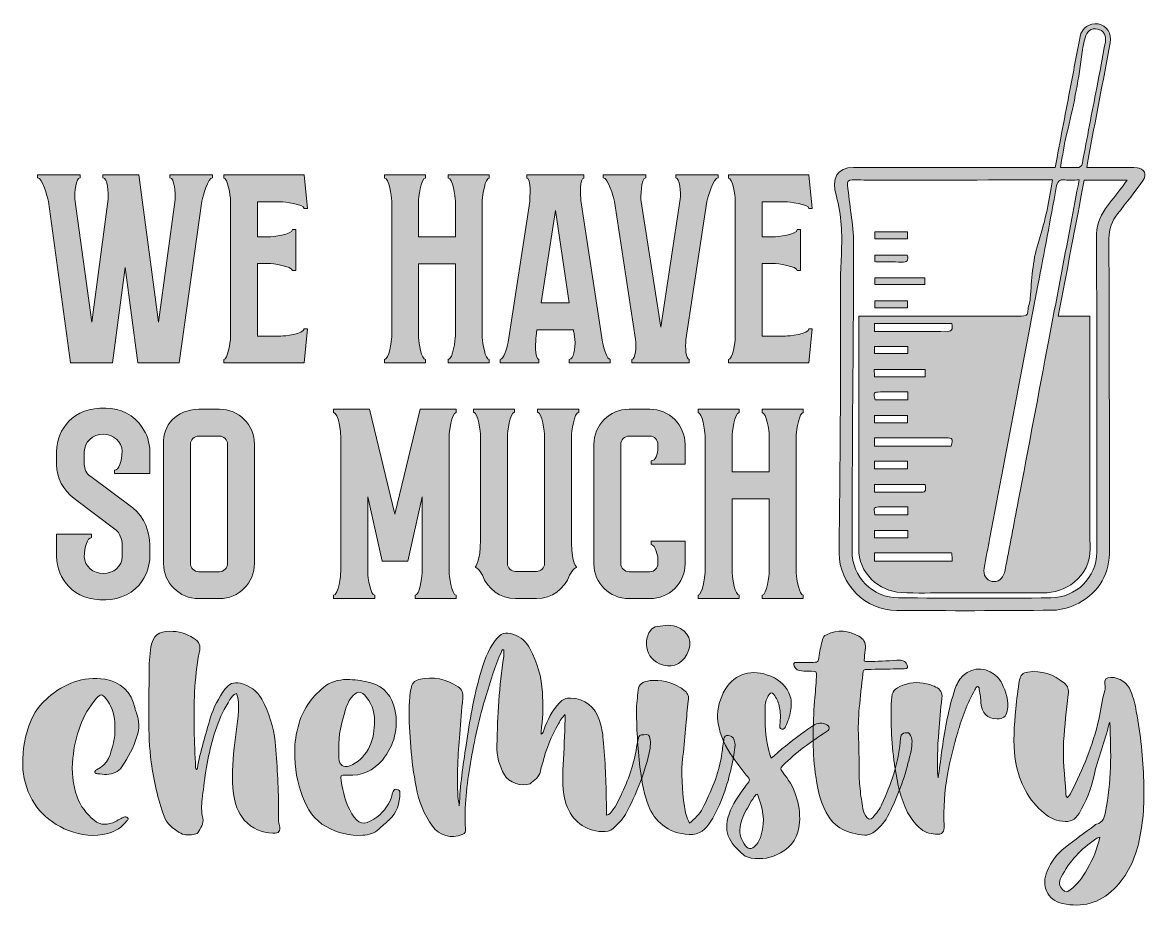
# Model space of a CAD drawing. Header units: inches. Extents: x 150 to 931, y -848 to -232.
import ezdxf

# ---------------------------------------------------------------- set-up
doc = ezdxf.new("R2010")
doc.units = ezdxf.units.IN
doc.header["$MEASUREMENT"] = 0
doc.layers.add('Layer 1', color=7, linetype='Continuous')

# ---------------------------------------------------------------- blocks, each defined once
blk = doc.blocks.new('block 3')
at = {"layer": 'Layer 1', "true_color": 0xffffff}
h = blk.add_hatch(color=7, dxfattribs=at)
h.dxf.hatch_style = 2
edge = h.paths.add_edge_path()
edge.add_spline(control_points=[(271.25, -751.1), (273.24, -739.15), (276.97, -727.71), (280.2, -716.26), (282.44, -708.79), (285.93, -702.08), (290.41, -696.1), (293.15, -692.37), (296.38, -690.88), (300.86, -691.87), (307.58, -693.61), (312.81, -697.1), (316.04, -703.07), (321.02, -712.53), (324.25, -722.23), (325.25, -732.68), (326.74, -747.86), (327.49, -763.29), (327.74, -778.47), (327.74, -782.7), (327.24, -786.69), (328.24, -790.92), (329.23, -794.9), (327.99, -796.39), (323.76, -796.14), (316.04, -795.89), (309.32, -793.16), (303.85, -787.18), (299.37, -781.96), (297.13, -775.49), (296.38, -768.77), (294.89, -758.07), (295.63, -747.62), (296.88, -736.92), (297.87, -726.96), (299.86, -717.26), (299.86, -707.3), (299.86, -704.56), (299.86, -701.83), (298.37, -699.09), (296.13, -699.84), (294.89, -701.58), (293.89, -703.32), (290.16, -709.29), (286.92, -715.51), (284.68, -722.23), (279.96, -735.67), (277.22, -749.36), (275.73, -763.54), (275.23, -766.53), (274.98, -769.51), (274.48, -772.5), (273.98, -776.98), (273.98, -781.21), (274.98, -785.69), (275.97, -789.92), (273.24, -792.66), (271.49, -795.89), (271, -796.64), (269.5, -796.89), (268.51, -797.14), (265.02, -797.64), (261.29, -797.64), (258.55, -795.64), (254.08, -792.91), (249.84, -789.42), (248.1, -784.45), (243.62, -772.25), (240.89, -759.81), (239.14, -746.87), (236.41, -726.46), (237.65, -705.81), (237.65, -685.15), (237.65, -678.93), (237.9, -672.71), (238.89, -666.74), (240.39, -658.77), (244.12, -655.79), (252.08, -655.79), (258.06, -655.79), (263.53, -657.28), (268.51, -660.52), (272.74, -663.25), (273.73, -665.74), (272.49, -670.72), (270.75, -679.68), (269.75, -688.89), (269.26, -697.85), (268.51, -715.51), (269.01, -732.93), (270, -750.6), (270, -751.1), (270, -751.6), (270.5, -751.85), (271.25, -751.85), (271.25, -751.6), (271.25, -751.1)], knot_values=[0, 0, 0, 0, 1, 1, 1, 2, 2, 2, 3, 3, 3, 4, 4, 4, 5, 5, 5, 6, 6, 6, 7, 7, 7, 8, 8, 8, 9, 9, 9, 10, 10, 10, 11, 11, 11, 12, 12, 12, 13, 13, 13, 14, 14, 14, 15, 15, 15, 16, 16, 16, 17, 17, 17, 18, 18, 18, 19, 19, 19, 20, 20, 20, 21, 21, 21, 22, 22, 22, 23, 23, 23, 24, 24, 24, 25, 25, 25, 26, 26, 26, 27, 27, 27, 28, 28, 28, 29, 29, 29, 30, 30, 30, 31, 31, 31, 32, 32, 32, 32], degree=3, periodic=1)
h = blk.add_hatch(color=7, dxfattribs=at)
h.dxf.hatch_style = 2
edge = h.paths.add_edge_path()
edge.add_spline(control_points=[(458.12, -735.17), (460.61, -718.25), (463.35, -701.58), (468.08, -685.15), (470.32, -677.19), (473.06, -669.23), (478.28, -662.26), (482.26, -657.03), (485, -656.04), (491.22, -658.03), (496.2, -659.77), (499.93, -663.25), (502.42, -667.73), (507.65, -677.44), (510.63, -687.64), (511.13, -698.34), (511.63, -706.31), (511.88, -714.27), (510.63, -722.23), (510.38, -723.97), (510.38, -725.47), (510.38, -727.46), (511.88, -726.46), (511.88, -725.47), (512.13, -724.47), (514.86, -717.5), (517.85, -711.03), (523.08, -705.56), (525.32, -703.07), (527.56, -702.08), (530.79, -702.32), (540.5, -702.57), (547.71, -708.3), (550.95, -717.75), (552.19, -722.23), (553.19, -726.71), (553.44, -731.19), (554.93, -745.87), (555.43, -760.56), (555.68, -774.99), (555.93, -777.73), (555.68, -780.46), (555.68, -783.7), (558.16, -783.2), (558.91, -781.96), (559.66, -780.71), (562.64, -776.98), (564.64, -772.5), (566.63, -768.02), (571.85, -757.32), (575.34, -746.12), (577.08, -734.18), (577.33, -733.18), (577.58, -731.94), (577.82, -730.94), (578.57, -727.96), (578.57, -727.71), (581.81, -727.71), (585.29, -727.46), (585.29, -727.46), (586.04, -731.19), (586.53, -733.18), (586.29, -735.17), (586.04, -737.16), (583.05, -753.59), (576.58, -768.77), (568.87, -783.2), (566.87, -786.93), (563.64, -789.92), (560.4, -792.91), (558.41, -794.9), (555.68, -795.15), (552.69, -795.15), (540.75, -794.65), (531.54, -787.43), (527.81, -776.23), (524.82, -767.03), (525.07, -757.82), (525.57, -748.61), (526.31, -738.16), (526.56, -727.71), (527.06, -717.26), (527.06, -716.26), (527.06, -715.51), (526.81, -713.77), (524.57, -716.01), (523.33, -718.25), (522.33, -720.24), (517.35, -728.7), (513.87, -737.66), (511.38, -747.12), (510.88, -748.61), (510.38, -750.1), (510.14, -751.6), (509.89, -756.08), (506.65, -758.57), (503.67, -761.05), (503.42, -761.55), (502.92, -761.55), (502.67, -761.8), (497.2, -764.29), (487.49, -760.81), (484.75, -755.58), (481.27, -749.36), (479.28, -742.64), (479.53, -735.17), (480.02, -714.52), (481.02, -693.86), (484.25, -673.46), (484.5, -671.96), (484.5, -670.22), (484.25, -668.73), (482.76, -668.48), (483.01, -669.72), (482.51, -670.47), (478.03, -680.18), (475.05, -690.38), (472.06, -700.58), (467.08, -716.01), (463.85, -731.69), (461.11, -747.62), (458.62, -762.55), (456.63, -777.73), (457.63, -792.91), (457.63, -794.9), (457.88, -796.14), (455.39, -797.14), (447.92, -800.12), (439.46, -798.13), (434.73, -791.41), (428.76, -783.2), (425.28, -773.99), (423.29, -764.04), (420.05, -745.63), (418.31, -727.21), (418.56, -708.55), (418.56, -704.32), (419.05, -699.84), (419.8, -695.61), (420.3, -692.37), (422.04, -690.13), (425.28, -689.38), (435.23, -686.9), (444.19, -688.89), (452.65, -694.36), (455.14, -696.1), (456.13, -698.84), (455.88, -702.08), (454.89, -710.54), (454.39, -718.75), (453.65, -727.21), (452.4, -741.64), (451.65, -756.08), (452.4, -770.76), (452.65, -772.75), (453.15, -774.99), (453.4, -777.23), (453.89, -763.04), (455.88, -749.11), (458.12, -735.17)], knot_values=[0, 0, 0, 0, 1, 1, 1, 2, 2, 2, 3, 3, 3, 4, 4, 4, 5, 5, 5, 6, 6, 6, 7, 7, 7, 8, 8, 8, 9, 9, 9, 10, 10, 10, 11, 11, 11, 12, 12, 12, 13, 13, 13, 14, 14, 14, 15, 15, 15, 16, 16, 16, 17, 17, 17, 18, 18, 18, 19, 19, 19, 20, 20, 20, 21, 21, 21, 22, 22, 22, 23, 23, 23, 24, 24, 24, 25, 25, 25, 26, 26, 26, 27, 27, 27, 28, 28, 28, 29, 29, 29, 30, 30, 30, 31, 31, 31, 32, 32, 32, 33, 33, 33, 34, 34, 34, 35, 35, 35, 36, 36, 36, 37, 37, 37, 38, 38, 38, 39, 39, 39, 40, 40, 40, 41, 41, 41, 42, 42, 42, 43, 43, 43, 44, 44, 44, 45, 45, 45, 46, 46, 46, 47, 47, 47, 48, 48, 48, 49, 49, 49, 50, 50, 50, 51, 51, 51, 52, 52, 52, 53, 53, 53, 53], degree=3, periodic=1)
h = blk.add_hatch(color=7, dxfattribs=at)
h.dxf.hatch_style = 2
edge = h.paths.add_edge_path()
edge.add_spline(control_points=[(645.01, -736.67), (644.51, -741.15), (643.76, -745.38), (642.77, -749.86), (639.78, -763.04), (635.55, -775.99), (628.33, -787.93), (624.85, -793.65), (620.62, -797.39), (613.15, -797.14), (598.22, -796.64), (588.76, -786.93), (585.28, -777.73), (582.04, -769.76), (580.55, -761.3), (579.31, -752.84), (577.56, -739.15), (576.82, -725.22), (576.57, -711.28), (576.57, -706.31), (577.32, -701.58), (577.81, -696.85), (578.31, -692.62), (580.8, -690.63), (586.03, -690.13), (593.49, -689.38), (600.46, -690.88), (606.93, -694.86), (608.17, -695.61), (609.17, -696.35), (610.41, -697.35), (612.41, -699.09), (613.4, -701.33), (612.65, -704.32), (611.41, -709.79), (611.91, -715.51), (610.91, -721.24), (610.17, -728.45), (609.67, -735.42), (608.92, -742.64), (607.43, -754.33), (608.42, -766.03), (609.92, -777.73), (610.41, -781.46), (611.41, -785.19), (613.4, -789.17), (617.13, -786.19), (620.62, -782.95), (622.61, -778.97), (628.33, -767.28), (633.81, -755.33), (635.8, -742.14), (636.3, -738.66), (636.79, -734.92), (637.29, -731.44), (637.54, -730.2), (637.54, -728.45), (639.28, -728.21), (640.77, -728.21), (642.52, -728.45), (643.76, -729.95), (645.01, -732.19), (645.5, -734.43), (645.01, -736.67)], knot_values=[0, 0, 0, 0, 1, 1, 1, 2, 2, 2, 3, 3, 3, 4, 4, 4, 5, 5, 5, 6, 6, 6, 7, 7, 7, 8, 8, 8, 9, 9, 9, 10, 10, 10, 11, 11, 11, 12, 12, 12, 13, 13, 13, 14, 14, 14, 15, 15, 15, 16, 16, 16, 17, 17, 17, 18, 18, 18, 19, 19, 19, 20, 20, 20, 21, 21, 21, 21], degree=3, periodic=1)
edge = h.paths.add_edge_path()
edge.add_spline(control_points=[(583.54, -665.25), (583.54, -661.26), (584.28, -658.53), (585.78, -656.04), (586.77, -654.54), (587.77, -653.3), (589.51, -652.8), (594.24, -652.06), (599.22, -650.81), (604.19, -652.55), (613.15, -655.54), (616.39, -663.5), (611.66, -671.96), (607.43, -679.43), (600.21, -681.92), (592.5, -678.43), (586.52, -675.7), (584.03, -670.47), (583.54, -665.25)], knot_values=[0, 0, 0, 0, 1, 1, 1, 2, 2, 2, 3, 3, 3, 4, 4, 4, 5, 5, 5, 6, 6, 6, 6], degree=3, periodic=1)
h = blk.add_hatch(color=7, dxfattribs=at)
h.dxf.hatch_style = 2
edge = h.paths.add_edge_path()
edge.add_spline(control_points=[(732.1, -765.28), (732.59, -770.01), (733.34, -774.74), (734.09, -779.22), (734.34, -781.46), (735.33, -783.45), (736.82, -785.19), (738.57, -786.93), (739.31, -786.93), (741.06, -785.19), (743.54, -782.46), (745.78, -779.47), (747.28, -775.99), (753.5, -762.3), (758.72, -748.11), (759.97, -732.93), (759.97, -731.69), (760.22, -730.44), (760.47, -729.2), (760.71, -727.46), (761.71, -726.71), (763.45, -726.46), (765.19, -726.21), (766.44, -726.21), (767.18, -728.21), (768.18, -730.2), (768.43, -731.94), (768.18, -733.93), (767.93, -738.66), (766.69, -743.14), (765.44, -747.62), (762.21, -760.56), (757.23, -772.75), (751.26, -784.7), (748.77, -789.42), (745.29, -792.91), (741.06, -795.89), (739.31, -797.14), (737.32, -797.64), (735.33, -797.64), (723.88, -796.64), (714.18, -792.66), (708.46, -781.71), (703.98, -773), (702.23, -763.79), (700.99, -754.33), (698.75, -737.66), (699.25, -720.99), (700.49, -704.32), (700.99, -698.59), (701.49, -693.12), (701.74, -687.39), (701.99, -683.66), (701.74, -683.66), (698.25, -683.66), (696.01, -683.66), (693.52, -683.66), (691.28, -683.41), (689.04, -683.41), (687.3, -682.17), (686.31, -680.18), (685.56, -678.43), (685.81, -677.44), (687.8, -677.44), (691.04, -677.44), (694.27, -677.44), (697.51, -677.44), (703.23, -677.44), (702.98, -677.69), (703.73, -672.46), (704.22, -668.73), (705.22, -665), (705.97, -661.51), (706.46, -659.77), (707.21, -659.02), (708.7, -658.28), (716.67, -654.05), (724.13, -655.54), (731.35, -659.27), (734.34, -661.01), (736.08, -663.5), (735.83, -667.24), (735.58, -669.48), (735.33, -671.96), (735.08, -674.2), (734.83, -676.94), (734.83, -676.94), (737.32, -676.94), (744.04, -676.69), (750.76, -676.44), (757.73, -675.95), (761.46, -675.7), (763.45, -676.44), (764.7, -678.93), (765.69, -680.67), (765.19, -681.92), (762.95, -681.92), (761.46, -682.17), (759.72, -681.92), (757.98, -681.92), (751.26, -682.17), (744.29, -682.17), (737.32, -682.42), (734.34, -682.42), (734.34, -682.66), (734.09, -685.4), (732.35, -701.58), (730.11, -717.5), (731.1, -729.2), (731.6, -744.38), (731.1, -754.83), (732.1, -765.28)], knot_values=[0, 0, 0, 0, 1, 1, 1, 2, 2, 2, 3, 3, 3, 4, 4, 4, 5, 5, 5, 6, 6, 6, 7, 7, 7, 8, 8, 8, 9, 9, 9, 10, 10, 10, 11, 11, 11, 12, 12, 12, 13, 13, 13, 14, 14, 14, 15, 15, 15, 16, 16, 16, 17, 17, 17, 18, 18, 18, 19, 19, 19, 20, 20, 20, 21, 21, 21, 22, 22, 22, 23, 23, 23, 24, 24, 24, 25, 25, 25, 26, 26, 26, 27, 27, 27, 28, 28, 28, 29, 29, 29, 30, 30, 30, 31, 31, 31, 32, 32, 32, 33, 33, 33, 34, 34, 34, 35, 35, 35, 36, 36, 36, 37, 37, 37, 37], degree=3, periodic=1)
h = blk.add_hatch(color=7, dxfattribs=at)
h.dxf.hatch_style = 2
edge = h.paths.add_edge_path()
edge.add_spline(control_points=[(157.53, -713.77), (160.01, -709.04), (163.5, -705.31), (167.48, -701.83), (178.68, -692.12), (191.62, -686.9), (206.8, -689.14), (217.5, -690.88), (225.71, -698.34), (227.7, -708.79), (227.95, -710.29), (228.45, -711.53), (228.95, -712.78), (230.94, -718), (230.94, -723.48), (229.2, -728.95), (226.96, -736.67), (222.98, -743.39), (218.74, -750.1), (216.26, -753.84), (212.27, -755.08), (208.04, -755.33), (206.05, -755.33), (203.81, -755.08), (201.82, -754.83), (201.08, -754.83), (200.08, -754.83), (199.83, -753.84), (199.83, -753.09), (200.58, -752.34), (201.08, -752.1), (209.29, -748.61), (211.03, -740.9), (212.77, -733.43), (214.02, -728.7), (214.02, -723.73), (213.77, -719), (213.27, -712.78), (211.28, -707.3), (207.55, -702.57), (204.81, -699.09), (203.81, -699.34), (201.08, -702.32), (190.87, -714.27), (186.14, -728.45), (184.65, -744.13), (183.66, -753.34), (184.4, -762.3), (187.64, -771.01), (189.88, -777.48), (194.11, -782.7), (199.33, -787.18), (204.06, -791.17), (209.04, -790.42), (214.27, -788.18), (215.51, -787.43), (216.75, -786.44), (218.25, -785.94), (218.99, -785.44), (219.99, -785.19), (220.74, -784.94), (221.73, -784.7), (222.73, -785.19), (222.98, -785.94), (223.22, -786.69), (222.73, -787.18), (222.23, -787.68), (218.74, -792.16), (214.27, -794.9), (209.04, -796.39), (199.58, -798.88), (190.38, -797.64), (181.67, -794.4), (165.24, -787.68), (154.54, -775.74), (150.81, -758.07), (150.06, -754.09), (149.56, -750.1), (149.81, -744.38), (150.06, -734.92), (152.05, -723.97), (157.53, -713.77)], knot_values=[0, 0, 0, 0, 1, 1, 1, 2, 2, 2, 3, 3, 3, 4, 4, 4, 5, 5, 5, 6, 6, 6, 7, 7, 7, 8, 8, 8, 9, 9, 9, 10, 10, 10, 11, 11, 11, 12, 12, 12, 13, 13, 13, 14, 14, 14, 15, 15, 15, 16, 16, 16, 17, 17, 17, 18, 18, 18, 19, 19, 19, 20, 20, 20, 21, 21, 21, 22, 22, 22, 23, 23, 23, 24, 24, 24, 25, 25, 25, 26, 26, 26, 27, 27, 27, 27], degree=3, periodic=1)
h = blk.add_hatch(color=7, dxfattribs=at)
h.dxf.hatch_style = 2
edge = h.paths.add_edge_path()
edge.add_spline(control_points=[(677.6, -737.66), (684.32, -732.19), (691.54, -726.96), (698.5, -721.98), (701.49, -719.99), (704.48, -719), (707.96, -720.49), (709.21, -720.99), (710.45, -721.49), (710.7, -723.23), (710.7, -724.72), (709.45, -725.22), (708.46, -725.72), (697.76, -732.68), (687.56, -740.15), (678.35, -749.11), (676.36, -751.35), (676.61, -751.35), (678.1, -753.59), (686.56, -763.79), (690.79, -775.49), (690.04, -788.68), (689.3, -798.38), (685.07, -805.35), (676.85, -809.83), (670.38, -813.56), (663.66, -814.56), (656.45, -813.56), (654.46, -813.06), (652.47, -812.57), (650.97, -811.32), (641.02, -802.61), (635.79, -795.15), (642.01, -780.22), (644.75, -773.75), (648.98, -768.27), (652.96, -762.8), (655.95, -758.81), (655.95, -759.81), (652.96, -755.83), (649.23, -750.85), (645.25, -745.87), (641.77, -740.9), (637.04, -733.43), (633.8, -725.47), (633.06, -716.51), (632.81, -709.29), (634.55, -702.57), (638.28, -696.35), (645.5, -684.9), (656.7, -681.67), (670.14, -687.14), (676.61, -689.88), (681.33, -694.11), (683.57, -701.08), (684.57, -704.56), (684.32, -708.05), (683.82, -711.28), (683.32, -715.02), (681.83, -718.5), (680.34, -721.98), (679.84, -722.98), (679.09, -724.22), (677.6, -723.97), (675.86, -723.48), (676.36, -721.98), (676.36, -720.74), (676.85, -716.51), (676.85, -712.03), (675.86, -707.55), (675.11, -704.81), (673.87, -702.08), (672.13, -699.84), (670.88, -698.09), (670.14, -698.09), (668.89, -699.84), (667.15, -702.32), (666.15, -705.06), (666.15, -707.8), (665.66, -719.25), (666.15, -730.94), (669.64, -742.14), (669.64, -742.64), (670.14, -743.14), (670.38, -744.13), (673.12, -741.64), (675.36, -739.65), (677.6, -737.66)], knot_values=[0, 0, 0, 0, 1, 1, 1, 2, 2, 2, 3, 3, 3, 4, 4, 4, 5, 5, 5, 6, 6, 6, 7, 7, 7, 8, 8, 8, 9, 9, 9, 10, 10, 10, 11, 11, 11, 12, 12, 12, 13, 13, 13, 14, 14, 14, 15, 15, 15, 16, 16, 16, 17, 17, 17, 18, 18, 18, 19, 19, 19, 20, 20, 20, 21, 21, 21, 22, 22, 22, 23, 23, 23, 24, 24, 24, 25, 25, 25, 26, 26, 26, 27, 27, 27, 28, 28, 28, 29, 29, 29, 29], degree=3, periodic=1)
edge = h.paths.add_edge_path()
edge.add_spline(control_points=[(658.44, -771.01), (655.7, -774.99), (653.46, -779.22), (651.22, -783.45), (650.23, -785.69), (649.48, -787.93), (648.98, -790.17), (647.74, -795.15), (648.98, -799.63), (651.47, -803.61), (653.71, -807.59), (656.7, -807.84), (659.68, -804.6), (661.67, -802.36), (662.67, -799.88), (663.42, -797.39), (666.4, -787.43), (664.41, -778.22), (660.68, -769.02), (659.43, -769.27), (658.94, -770.26), (658.44, -771.01)], knot_values=[0, 0, 0, 0, 1, 1, 1, 2, 2, 2, 3, 3, 3, 4, 4, 4, 5, 5, 5, 6, 6, 6, 7, 7, 7, 7], degree=3, periodic=1)
h = blk.add_hatch(color=7, dxfattribs=at)
h.dxf.hatch_style = 2
edge = h.paths.add_edge_path()
edge.add_spline(control_points=[(788.83, -739.9), (790.82, -725.97), (793.06, -712.03), (797.29, -698.59), (798.29, -695.11), (799.53, -692.12), (801.52, -689.14), (807.25, -681.17), (817.95, -679.68), (825.66, -685.9), (827.65, -687.39), (829.4, -689.38), (830.64, -691.87), (833.63, -697.85), (835.87, -704.32), (834.37, -711.28), (833.63, -715.26), (831.64, -716.76), (827.4, -716.76), (820.69, -716.51), (816.7, -712.78), (816.21, -705.81), (815.96, -702.57), (815.71, -699.59), (814.96, -696.35), (814.96, -695.61), (814.96, -694.86), (813.97, -694.11), (812.72, -694.36), (812.47, -695.61), (811.98, -696.6), (806.75, -705.81), (803.02, -715.76), (800.03, -725.97), (797.29, -735.67), (794.8, -745.38), (792.81, -755.33), (790.82, -767.03), (790.08, -778.97), (790.57, -790.92), (790.82, -795.4), (789.33, -797.39), (784.6, -796.89), (780.37, -796.64), (776.39, -795.4), (773.15, -792.16), (769.92, -789.17), (767.43, -785.69), (765.19, -781.71), (760.21, -772), (758.22, -761.8), (756.48, -751.35), (754.24, -735.67), (753, -719.74), (753.99, -703.82), (754.49, -696.85), (755.48, -696.1), (761.95, -693.37), (768.18, -690.88), (774.4, -691.13), (780.62, -692.87), (781.86, -693.37), (783.36, -693.86), (784.85, -694.61), (787.84, -696.1), (789.33, -698.59), (789.08, -702.32), (788.08, -710.29), (787.34, -718), (786.84, -725.72), (786.09, -736.42), (785.35, -747.12), (786.34, -757.82), (787.34, -751.85), (788.08, -745.87), (788.83, -739.9)], knot_values=[0, 0, 0, 0, 1, 1, 1, 2, 2, 2, 3, 3, 3, 4, 4, 4, 5, 5, 5, 6, 6, 6, 7, 7, 7, 8, 8, 8, 9, 9, 9, 10, 10, 10, 11, 11, 11, 12, 12, 12, 13, 13, 13, 14, 14, 14, 15, 15, 15, 16, 16, 16, 17, 17, 17, 18, 18, 18, 19, 19, 19, 20, 20, 20, 21, 21, 21, 22, 22, 22, 23, 23, 23, 24, 24, 24, 25, 25, 25, 25], degree=3, periodic=1)
h = blk.add_hatch(color=7, dxfattribs=at)
h.dxf.hatch_style = 2
edge = h.paths.add_edge_path()
edge.add_spline(control_points=[(905.29, -720.24), (902.3, -732.44), (897.57, -743.88), (894.84, -756.08), (892.85, -765.53), (889.11, -774.24), (884.39, -782.46), (881.65, -786.93), (878.16, -788.68), (872.94, -787.93), (867.21, -787.18), (862.49, -784.7), (858.26, -780.71), (847.55, -771.01), (842.08, -758.57), (840.09, -744.63), (838.35, -732.93), (839.34, -721.49), (840.34, -709.79), (841.08, -703.07), (841.83, -696.35), (843.08, -689.63), (843.82, -686.15), (845.07, -684.66), (848.8, -684.16), (858.26, -682.91), (866.72, -685.65), (874.18, -691.87), (876.67, -693.86), (877.42, -696.35), (876.92, -699.84), (875.43, -710.79), (874.43, -721.49), (873.68, -732.44), (872.94, -744.38), (874.43, -756.33), (875.18, -768.02), (875.18, -768.77), (875.43, -769.76), (875.43, -770.51), (875.68, -770.76), (875.92, -771.01), (876.17, -771.51), (877.67, -770.51), (878.16, -769.27), (878.91, -767.77), (887.12, -751.85), (894.09, -734.92), (898.07, -717.26), (899.57, -710.54), (900.31, -703.57), (902.3, -697.1), (902.8, -695.61), (902.55, -694.11), (902.3, -692.62), (902.05, -689.14), (903.3, -687.89), (906.53, -687.89), (912.76, -687.89), (917.98, -691.62), (920.47, -697.6), (922.21, -702.08), (923.46, -706.8), (924.2, -711.53), (927.19, -727.71), (928.93, -743.88), (929.43, -760.06), (929.93, -773.99), (929.18, -787.68), (926.19, -801.37), (923.46, -814.06), (918.23, -825.51), (908.77, -834.96), (898.57, -845.17), (886.38, -847.9), (872.94, -845.17), (862.24, -842.68), (857.76, -832.48), (862.24, -822.52), (864.97, -816.05), (869.21, -810.58), (874.68, -806.1), (881.4, -800.87), (888.37, -795.89), (895.34, -790.67), (895.58, -790.42), (896.08, -789.92), (896.58, -789.92), (901.06, -788.68), (902.05, -785.44), (902.8, -781.21), (907.03, -760.81), (906.78, -740.15), (905.79, -719.25), (905.54, -719.74), (905.29, -719.99), (905.29, -720.24)], knot_values=[0, 0, 0, 0, 1, 1, 1, 2, 2, 2, 3, 3, 3, 4, 4, 4, 5, 5, 5, 6, 6, 6, 7, 7, 7, 8, 8, 8, 9, 9, 9, 10, 10, 10, 11, 11, 11, 12, 12, 12, 13, 13, 13, 14, 14, 14, 15, 15, 15, 16, 16, 16, 17, 17, 17, 18, 18, 18, 19, 19, 19, 20, 20, 20, 21, 21, 21, 22, 22, 22, 23, 23, 23, 24, 24, 24, 25, 25, 25, 26, 26, 26, 27, 27, 27, 28, 28, 28, 29, 29, 29, 30, 30, 30, 31, 31, 31, 32, 32, 32, 32], degree=3, periodic=1)
edge = h.paths.add_edge_path()
edge.add_spline(control_points=[(897.57, -799.38), (897.08, -799.63), (896.58, -799.88), (896.08, -800.12), (885.88, -807.09), (877.67, -815.8), (871.94, -826.75), (870.2, -830.48), (870.45, -832.72), (872.94, -835.46), (874.93, -837.45), (875.92, -837.45), (878.16, -835.71), (883.39, -831.98), (886.87, -826.75), (890.11, -821.28), (894.09, -814.31), (897.08, -807.09), (898.82, -798.88), (898.07, -799.13), (897.57, -799.13), (897.57, -799.38)], knot_values=[0, 0, 0, 0, 1, 1, 1, 2, 2, 2, 3, 3, 3, 4, 4, 4, 5, 5, 5, 6, 6, 6, 7, 7, 7, 7], degree=3, periodic=1)
h = blk.add_hatch(color=7, dxfattribs=at)
h.dxf.hatch_style = 2
edge = h.paths.add_edge_path()
edge.add_spline(control_points=[(341.91, -719.74), (345.15, -709.04), (351.62, -700.33), (360.58, -693.61), (365.56, -690.13), (371.28, -689.14), (377.25, -689.38), (382.23, -689.63), (386.96, -690.38), (391.94, -691.62), (401.39, -694.36), (406.62, -701.08), (408.61, -710.29), (411.35, -723.23), (408.11, -735.17), (399.9, -745.38), (393.68, -752.59), (385.71, -756.57), (375.76, -755.83), (375.26, -755.83), (375.01, -755.83), (374.51, -755.83), (370.78, -755.58), (370.53, -755.83), (371.28, -759.81), (372.52, -767.77), (374.27, -775.74), (378.75, -782.7), (382.98, -789.92), (386.96, -790.92), (393.93, -786.44), (399.9, -782.7), (403.88, -777.73), (406.12, -771.26), (406.62, -769.76), (406.87, -768.52), (407.36, -767.28), (407.86, -766.28), (408.36, -765.04), (409.85, -765.78), (411.1, -766.28), (412.34, -766.53), (412.09, -768.27), (411.84, -775.49), (410.1, -781.96), (404.38, -787.18), (402.14, -789.17), (399.65, -791.17), (397.41, -793.41), (394.42, -796.14), (390.44, -797.39), (386.21, -797.64), (377.25, -798.13), (368.79, -796.14), (360.83, -791.66), (352.37, -787.18), (347.64, -779.22), (344.4, -770.76), (340.67, -761.3), (338.93, -751.35), (338.93, -738.91), (338.68, -733.93), (339.92, -726.71), (341.91, -719.74)], knot_values=[0, 0, 0, 0, 1, 1, 1, 2, 2, 2, 3, 3, 3, 4, 4, 4, 5, 5, 5, 6, 6, 6, 7, 7, 7, 8, 8, 8, 9, 9, 9, 10, 10, 10, 11, 11, 11, 12, 12, 12, 13, 13, 13, 14, 14, 14, 15, 15, 15, 16, 16, 16, 17, 17, 17, 18, 18, 18, 19, 19, 19, 20, 20, 20, 21, 21, 21, 21], degree=3, periodic=1)
edge = h.paths.add_edge_path()
edge.add_spline(control_points=[(369.54, -744.13), (369.79, -748.86), (372.77, -751.1), (377.25, -749.36), (382.98, -747.12), (386.96, -743.14), (389.94, -737.91), (392.93, -732.68), (394.17, -726.71), (394.42, -720.49), (394.92, -713.77), (393.18, -707.3), (388.95, -701.83), (385.22, -696.85), (381.73, -697.1), (378.25, -702.08), (376.26, -704.56), (375.01, -707.55), (374.27, -710.29), (371.78, -719.25), (369.04, -728.21), (369.54, -737.66), (369.54, -739.9), (369.54, -741.89), (369.54, -744.13)], knot_values=[0, 0, 0, 0, 1, 1, 1, 2, 2, 2, 3, 3, 3, 4, 4, 4, 5, 5, 5, 6, 6, 6, 7, 7, 7, 8, 8, 8, 8], degree=3, periodic=1)
at = {"layer": 'Layer 1', "lineweight": 0}
for points, knots in [([(271.25, -751.1), (273.24, -739.15), (276.97, -727.71), (280.2, -716.26), (282.44, -708.79), (285.93, -702.08), (290.41, -696.1), (293.15, -692.37), (296.38, -690.88), (300.86, -691.87), (307.58, -693.61), (312.81, -697.1), (316.04, -703.07), (321.02, -712.53), (324.25, -722.23), (325.25, -732.68), (326.74, -747.86), (327.49, -763.29), (327.74, -778.47), (327.74, -782.7), (327.24, -786.69), (328.24, -790.92), (329.23, -794.9), (327.99, -796.39), (323.76, -796.14), (316.04, -795.89), (309.32, -793.16), (303.85, -787.18), (299.37, -781.96), (297.13, -775.49), (296.38, -768.77), (294.89, -758.07), (295.63, -747.62), (296.88, -736.92), (297.87, -726.96), (299.86, -717.26), (299.86, -707.3), (299.86, -704.56), (299.86, -701.83), (298.37, -699.09), (296.13, -699.84), (294.89, -701.58), (293.89, -703.32), (290.16, -709.29), (286.92, -715.51), (284.68, -722.23), (279.96, -735.67), (277.22, -749.36), (275.73, -763.54), (275.23, -766.53), (274.98, -769.51), (274.48, -772.5), (273.98, -776.98), (273.98, -781.21), (274.98, -785.69), (275.97, -789.92), (273.24, -792.66), (271.49, -795.89), (271, -796.64), (269.5, -796.89), (268.51, -797.14), (265.02, -797.64), (261.29, -797.64), (258.55, -795.64), (254.08, -792.91), (249.84, -789.42), (248.1, -784.45), (243.62, -772.25), (240.89, -759.81), (239.14, -746.87), (236.41, -726.46), (237.65, -705.81), (237.65, -685.15), (237.65, -678.93), (237.9, -672.71), (238.89, -666.74), (240.39, -658.77), (244.12, -655.79), (252.08, -655.79), (258.06, -655.79), (263.53, -657.28), (268.51, -660.52), (272.74, -663.25), (273.73, -665.74), (272.49, -670.72), (270.75, -679.68), (269.75, -688.89), (269.26, -697.85), (268.51, -715.51), (269.01, -732.93), (270, -750.6), (270, -751.1), (270, -751.6), (270.5, -751.85), (271.25, -751.85), (271.25, -751.6), (271.25, -751.1)], [0, 0, 0, 0, 1, 1, 1, 2, 2, 2, 3, 3, 3, 4, 4, 4, 5, 5, 5, 6, 6, 6, 7, 7, 7, 8, 8, 8, 9, 9, 9, 10, 10, 10, 11, 11, 11, 12, 12, 12, 13, 13, 13, 14, 14, 14, 15, 15, 15, 16, 16, 16, 17, 17, 17, 18, 18, 18, 19, 19, 19, 20, 20, 20, 21, 21, 21, 22, 22, 22, 23, 23, 23, 24, 24, 24, 25, 25, 25, 26, 26, 26, 27, 27, 27, 28, 28, 28, 29, 29, 29, 30, 30, 30, 31, 31, 31, 32, 32, 32, 32]), ([(458.12, -735.17), (460.61, -718.25), (463.35, -701.58), (468.08, -685.15), (470.32, -677.19), (473.06, -669.23), (478.28, -662.26), (482.26, -657.03), (485, -656.04), (491.22, -658.03), (496.2, -659.77), (499.93, -663.25), (502.42, -667.73), (507.65, -677.44), (510.63, -687.64), (511.13, -698.34), (511.63, -706.31), (511.88, -714.27), (510.63, -722.23), (510.38, -723.97), (510.38, -725.47), (510.38, -727.46), (511.88, -726.46), (511.88, -725.47), (512.13, -724.47), (514.86, -717.5), (517.85, -711.03), (523.08, -705.56), (525.32, -703.07), (527.56, -702.08), (530.79, -702.32), (540.5, -702.57), (547.71, -708.3), (550.95, -717.75), (552.19, -722.23), (553.19, -726.71), (553.44, -731.19), (554.93, -745.87), (555.43, -760.56), (555.68, -774.99), (555.93, -777.73), (555.68, -780.46), (555.68, -783.7), (558.16, -783.2), (558.91, -781.96), (559.66, -780.71), (562.64, -776.98), (564.64, -772.5), (566.63, -768.02), (571.85, -757.32), (575.34, -746.12), (577.08, -734.18), (577.33, -733.18), (577.58, -731.94), (577.82, -730.94), (578.57, -727.96), (578.57, -727.71), (581.81, -727.71), (585.29, -727.46), (585.29, -727.46), (586.04, -731.19), (586.53, -733.18), (586.29, -735.17), (586.04, -737.16), (583.05, -753.59), (576.58, -768.77), (568.87, -783.2), (566.87, -786.93), (563.64, -789.92), (560.4, -792.91), (558.41, -794.9), (555.68, -795.15), (552.69, -795.15), (540.75, -794.65), (531.54, -787.43), (527.81, -776.23), (524.82, -767.03), (525.07, -757.82), (525.57, -748.61), (526.31, -738.16), (526.56, -727.71), (527.06, -717.26), (527.06, -716.26), (527.06, -715.51), (526.81, -713.77), (524.57, -716.01), (523.33, -718.25), (522.33, -720.24), (517.35, -728.7), (513.87, -737.66), (511.38, -747.12), (510.88, -748.61), (510.38, -750.1), (510.14, -751.6), (509.89, -756.08), (506.65, -758.57), (503.67, -761.05), (503.42, -761.55), (502.92, -761.55), (502.67, -761.8), (497.2, -764.29), (487.49, -760.81), (484.75, -755.58), (481.27, -749.36), (479.28, -742.64), (479.53, -735.17), (480.02, -714.52), (481.02, -693.86), (484.25, -673.46), (484.5, -671.96), (484.5, -670.22), (484.25, -668.73), (482.76, -668.48), (483.01, -669.72), (482.51, -670.47), (478.03, -680.18), (475.05, -690.38), (472.06, -700.58), (467.08, -716.01), (463.85, -731.69), (461.11, -747.62), (458.62, -762.55), (456.63, -777.73), (457.63, -792.91), (457.63, -794.9), (457.88, -796.14), (455.39, -797.14), (447.92, -800.12), (439.46, -798.13), (434.73, -791.41), (428.76, -783.2), (425.28, -773.99), (423.29, -764.04), (420.05, -745.63), (418.31, -727.21), (418.56, -708.55), (418.56, -704.32), (419.05, -699.84), (419.8, -695.61), (420.3, -692.37), (422.04, -690.13), (425.28, -689.38), (435.23, -686.9), (444.19, -688.89), (452.65, -694.36), (455.14, -696.1), (456.13, -698.84), (455.88, -702.08), (454.89, -710.54), (454.39, -718.75), (453.65, -727.21), (452.4, -741.64), (451.65, -756.08), (452.4, -770.76), (452.65, -772.75), (453.15, -774.99), (453.4, -777.23), (453.89, -763.04), (455.88, -749.11), (458.12, -735.17)], [0, 0, 0, 0, 1, 1, 1, 2, 2, 2, 3, 3, 3, 4, 4, 4, 5, 5, 5, 6, 6, 6, 7, 7, 7, 8, 8, 8, 9, 9, 9, 10, 10, 10, 11, 11, 11, 12, 12, 12, 13, 13, 13, 14, 14, 14, 15, 15, 15, 16, 16, 16, 17, 17, 17, 18, 18, 18, 19, 19, 19, 20, 20, 20, 21, 21, 21, 22, 22, 22, 23, 23, 23, 24, 24, 24, 25, 25, 25, 26, 26, 26, 27, 27, 27, 28, 28, 28, 29, 29, 29, 30, 30, 30, 31, 31, 31, 32, 32, 32, 33, 33, 33, 34, 34, 34, 35, 35, 35, 36, 36, 36, 37, 37, 37, 38, 38, 38, 39, 39, 39, 40, 40, 40, 41, 41, 41, 42, 42, 42, 43, 43, 43, 44, 44, 44, 45, 45, 45, 46, 46, 46, 47, 47, 47, 48, 48, 48, 49, 49, 49, 50, 50, 50, 51, 51, 51, 52, 52, 52, 53, 53, 53, 53]), ([(583.54, -665.25), (583.54, -661.26), (584.28, -658.53), (585.78, -656.04), (586.77, -654.54), (587.77, -653.3), (589.51, -652.8), (594.24, -652.06), (599.22, -650.81), (604.19, -652.55), (613.15, -655.54), (616.39, -663.5), (611.66, -671.96), (607.43, -679.43), (600.21, -681.92), (592.5, -678.43), (586.52, -675.7), (584.03, -670.47), (583.54, -665.25)], [0, 0, 0, 0, 1, 1, 1, 2, 2, 2, 3, 3, 3, 4, 4, 4, 5, 5, 5, 6, 6, 6, 6]), ([(732.1, -765.28), (732.59, -770.01), (733.34, -774.74), (734.09, -779.22), (734.34, -781.46), (735.33, -783.45), (736.82, -785.19), (738.57, -786.93), (739.31, -786.93), (741.06, -785.19), (743.54, -782.46), (745.78, -779.47), (747.28, -775.99), (753.5, -762.3), (758.72, -748.11), (759.97, -732.93), (759.97, -731.69), (760.22, -730.44), (760.47, -729.2), (760.71, -727.46), (761.71, -726.71), (763.45, -726.46), (765.19, -726.21), (766.44, -726.21), (767.18, -728.21), (768.18, -730.2), (768.43, -731.94), (768.18, -733.93), (767.93, -738.66), (766.69, -743.14), (765.44, -747.62), (762.21, -760.56), (757.23, -772.75), (751.26, -784.7), (748.77, -789.42), (745.29, -792.91), (741.06, -795.89), (739.31, -797.14), (737.32, -797.64), (735.33, -797.64), (723.88, -796.64), (714.18, -792.66), (708.46, -781.71), (703.98, -773), (702.23, -763.79), (700.99, -754.33), (698.75, -737.66), (699.25, -720.99), (700.49, -704.32), (700.99, -698.59), (701.49, -693.12), (701.74, -687.39), (701.99, -683.66), (701.74, -683.66), (698.25, -683.66), (696.01, -683.66), (693.52, -683.66), (691.28, -683.41), (689.04, -683.41), (687.3, -682.17), (686.31, -680.18), (685.56, -678.43), (685.81, -677.44), (687.8, -677.44), (691.04, -677.44), (694.27, -677.44), (697.51, -677.44), (703.23, -677.44), (702.98, -677.69), (703.73, -672.46), (704.22, -668.73), (705.22, -665), (705.97, -661.51), (706.46, -659.77), (707.21, -659.02), (708.7, -658.28), (716.67, -654.05), (724.13, -655.54), (731.35, -659.27), (734.34, -661.01), (736.08, -663.5), (735.83, -667.24), (735.58, -669.48), (735.33, -671.96), (735.08, -674.2), (734.83, -676.94), (734.83, -676.94), (737.32, -676.94), (744.04, -676.69), (750.76, -676.44), (757.73, -675.95), (761.46, -675.7), (763.45, -676.44), (764.7, -678.93), (765.69, -680.67), (765.19, -681.92), (762.95, -681.92), (761.46, -682.17), (759.72, -681.92), (757.98, -681.92), (751.26, -682.17), (744.29, -682.17), (737.32, -682.42), (734.34, -682.42), (734.34, -682.66), (734.09, -685.4), (732.35, -701.58), (730.11, -717.5), (731.1, -729.2), (731.6, -744.38), (731.1, -754.83), (732.1, -765.28)], [0, 0, 0, 0, 1, 1, 1, 2, 2, 2, 3, 3, 3, 4, 4, 4, 5, 5, 5, 6, 6, 6, 7, 7, 7, 8, 8, 8, 9, 9, 9, 10, 10, 10, 11, 11, 11, 12, 12, 12, 13, 13, 13, 14, 14, 14, 15, 15, 15, 16, 16, 16, 17, 17, 17, 18, 18, 18, 19, 19, 19, 20, 20, 20, 21, 21, 21, 22, 22, 22, 23, 23, 23, 24, 24, 24, 25, 25, 25, 26, 26, 26, 27, 27, 27, 28, 28, 28, 29, 29, 29, 30, 30, 30, 31, 31, 31, 32, 32, 32, 33, 33, 33, 34, 34, 34, 35, 35, 35, 36, 36, 36, 37, 37, 37, 37]), ([(157.53, -713.77), (160.01, -709.04), (163.5, -705.31), (167.48, -701.83), (178.68, -692.12), (191.62, -686.9), (206.8, -689.14), (217.5, -690.88), (225.71, -698.34), (227.7, -708.79), (227.95, -710.29), (228.45, -711.53), (228.95, -712.78), (230.94, -718), (230.94, -723.48), (229.2, -728.95), (226.96, -736.67), (222.98, -743.39), (218.74, -750.1), (216.26, -753.84), (212.27, -755.08), (208.04, -755.33), (206.05, -755.33), (203.81, -755.08), (201.82, -754.83), (201.08, -754.83), (200.08, -754.83), (199.83, -753.84), (199.83, -753.09), (200.58, -752.34), (201.08, -752.1), (209.29, -748.61), (211.03, -740.9), (212.77, -733.43), (214.02, -728.7), (214.02, -723.73), (213.77, -719), (213.27, -712.78), (211.28, -707.3), (207.55, -702.57), (204.81, -699.09), (203.81, -699.34), (201.08, -702.32), (190.87, -714.27), (186.14, -728.45), (184.65, -744.13), (183.66, -753.34), (184.4, -762.3), (187.64, -771.01), (189.88, -777.48), (194.11, -782.7), (199.33, -787.18), (204.06, -791.17), (209.04, -790.42), (214.27, -788.18), (215.51, -787.43), (216.75, -786.44), (218.25, -785.94), (218.99, -785.44), (219.99, -785.19), (220.74, -784.94), (221.73, -784.7), (222.73, -785.19), (222.98, -785.94), (223.22, -786.69), (222.73, -787.18), (222.23, -787.68), (218.74, -792.16), (214.27, -794.9), (209.04, -796.39), (199.58, -798.88), (190.38, -797.64), (181.67, -794.4), (165.24, -787.68), (154.54, -775.74), (150.81, -758.07), (150.06, -754.09), (149.56, -750.1), (149.81, -744.38), (150.06, -734.92), (152.05, -723.97), (157.53, -713.77)], [0, 0, 0, 0, 1, 1, 1, 2, 2, 2, 3, 3, 3, 4, 4, 4, 5, 5, 5, 6, 6, 6, 7, 7, 7, 8, 8, 8, 9, 9, 9, 10, 10, 10, 11, 11, 11, 12, 12, 12, 13, 13, 13, 14, 14, 14, 15, 15, 15, 16, 16, 16, 17, 17, 17, 18, 18, 18, 19, 19, 19, 20, 20, 20, 21, 21, 21, 22, 22, 22, 23, 23, 23, 24, 24, 24, 25, 25, 25, 26, 26, 26, 27, 27, 27, 27]), ([(677.6, -737.66), (684.32, -732.19), (691.54, -726.96), (698.5, -721.98), (701.49, -719.99), (704.48, -719), (707.96, -720.49), (709.21, -720.99), (710.45, -721.49), (710.7, -723.23), (710.7, -724.72), (709.45, -725.22), (708.46, -725.72), (697.76, -732.68), (687.56, -740.15), (678.35, -749.11), (676.36, -751.35), (676.61, -751.35), (678.1, -753.59), (686.56, -763.79), (690.79, -775.49), (690.04, -788.68), (689.3, -798.38), (685.07, -805.35), (676.85, -809.83), (670.38, -813.56), (663.66, -814.56), (656.45, -813.56), (654.46, -813.06), (652.47, -812.57), (650.97, -811.32), (641.02, -802.61), (635.79, -795.15), (642.01, -780.22), (644.75, -773.75), (648.98, -768.27), (652.96, -762.8), (655.95, -758.81), (655.95, -759.81), (652.96, -755.83), (649.23, -750.85), (645.25, -745.87), (641.77, -740.9), (637.04, -733.43), (633.8, -725.47), (633.06, -716.51), (632.81, -709.29), (634.55, -702.57), (638.28, -696.35), (645.5, -684.9), (656.7, -681.67), (670.14, -687.14), (676.61, -689.88), (681.33, -694.11), (683.57, -701.08), (684.57, -704.56), (684.32, -708.05), (683.82, -711.28), (683.32, -715.02), (681.83, -718.5), (680.34, -721.98), (679.84, -722.98), (679.09, -724.22), (677.6, -723.97), (675.86, -723.48), (676.36, -721.98), (676.36, -720.74), (676.85, -716.51), (676.85, -712.03), (675.86, -707.55), (675.11, -704.81), (673.87, -702.08), (672.13, -699.84), (670.88, -698.09), (670.14, -698.09), (668.89, -699.84), (667.15, -702.32), (666.15, -705.06), (666.15, -707.8), (665.66, -719.25), (666.15, -730.94), (669.64, -742.14), (669.64, -742.64), (670.14, -743.14), (670.38, -744.13), (673.12, -741.64), (675.36, -739.65), (677.6, -737.66)], [0, 0, 0, 0, 1, 1, 1, 2, 2, 2, 3, 3, 3, 4, 4, 4, 5, 5, 5, 6, 6, 6, 7, 7, 7, 8, 8, 8, 9, 9, 9, 10, 10, 10, 11, 11, 11, 12, 12, 12, 13, 13, 13, 14, 14, 14, 15, 15, 15, 16, 16, 16, 17, 17, 17, 18, 18, 18, 19, 19, 19, 20, 20, 20, 21, 21, 21, 22, 22, 22, 23, 23, 23, 24, 24, 24, 25, 25, 25, 26, 26, 26, 27, 27, 27, 28, 28, 28, 29, 29, 29, 29]), ([(788.83, -739.9), (790.82, -725.97), (793.06, -712.03), (797.29, -698.59), (798.29, -695.11), (799.53, -692.12), (801.52, -689.14), (807.25, -681.17), (817.95, -679.68), (825.66, -685.9), (827.65, -687.39), (829.4, -689.38), (830.64, -691.87), (833.63, -697.85), (835.87, -704.32), (834.37, -711.28), (833.63, -715.26), (831.64, -716.76), (827.4, -716.76), (820.69, -716.51), (816.7, -712.78), (816.21, -705.81), (815.96, -702.57), (815.71, -699.59), (814.96, -696.35), (814.96, -695.61), (814.96, -694.86), (813.97, -694.11), (812.72, -694.36), (812.47, -695.61), (811.98, -696.6), (806.75, -705.81), (803.02, -715.76), (800.03, -725.97), (797.29, -735.67), (794.8, -745.38), (792.81, -755.33), (790.82, -767.03), (790.08, -778.97), (790.57, -790.92), (790.82, -795.4), (789.33, -797.39), (784.6, -796.89), (780.37, -796.64), (776.39, -795.4), (773.15, -792.16), (769.92, -789.17), (767.43, -785.69), (765.19, -781.71), (760.21, -772), (758.22, -761.8), (756.48, -751.35), (754.24, -735.67), (753, -719.74), (753.99, -703.82), (754.49, -696.85), (755.48, -696.1), (761.95, -693.37), (768.18, -690.88), (774.4, -691.13), (780.62, -692.87), (781.86, -693.37), (783.36, -693.86), (784.85, -694.61), (787.84, -696.1), (789.33, -698.59), (789.08, -702.32), (788.08, -710.29), (787.34, -718), (786.84, -725.72), (786.09, -736.42), (785.35, -747.12), (786.34, -757.82), (787.34, -751.85), (788.08, -745.87), (788.83, -739.9)], [0, 0, 0, 0, 1, 1, 1, 2, 2, 2, 3, 3, 3, 4, 4, 4, 5, 5, 5, 6, 6, 6, 7, 7, 7, 8, 8, 8, 9, 9, 9, 10, 10, 10, 11, 11, 11, 12, 12, 12, 13, 13, 13, 14, 14, 14, 15, 15, 15, 16, 16, 16, 17, 17, 17, 18, 18, 18, 19, 19, 19, 20, 20, 20, 21, 21, 21, 22, 22, 22, 23, 23, 23, 24, 24, 24, 25, 25, 25, 25]), ([(905.29, -720.24), (902.3, -732.44), (897.57, -743.88), (894.84, -756.08), (892.85, -765.53), (889.11, -774.24), (884.39, -782.46), (881.65, -786.93), (878.16, -788.68), (872.94, -787.93), (867.21, -787.18), (862.49, -784.7), (858.26, -780.71), (847.55, -771.01), (842.08, -758.57), (840.09, -744.63), (838.35, -732.93), (839.34, -721.49), (840.34, -709.79), (841.08, -703.07), (841.83, -696.35), (843.08, -689.63), (843.82, -686.15), (845.07, -684.66), (848.8, -684.16), (858.26, -682.91), (866.72, -685.65), (874.18, -691.87), (876.67, -693.86), (877.42, -696.35), (876.92, -699.84), (875.43, -710.79), (874.43, -721.49), (873.68, -732.44), (872.94, -744.38), (874.43, -756.33), (875.18, -768.02), (875.18, -768.77), (875.43, -769.76), (875.43, -770.51), (875.68, -770.76), (875.92, -771.01), (876.17, -771.51), (877.67, -770.51), (878.16, -769.27), (878.91, -767.77), (887.12, -751.85), (894.09, -734.92), (898.07, -717.26), (899.57, -710.54), (900.31, -703.57), (902.3, -697.1), (902.8, -695.61), (902.55, -694.11), (902.3, -692.62), (902.05, -689.14), (903.3, -687.89), (906.53, -687.89), (912.76, -687.89), (917.98, -691.62), (920.47, -697.6), (922.21, -702.08), (923.46, -706.8), (924.2, -711.53), (927.19, -727.71), (928.93, -743.88), (929.43, -760.06), (929.93, -773.99), (929.18, -787.68), (926.19, -801.37), (923.46, -814.06), (918.23, -825.51), (908.77, -834.96), (898.57, -845.17), (886.38, -847.9), (872.94, -845.17), (862.24, -842.68), (857.76, -832.48), (862.24, -822.52), (864.97, -816.05), (869.21, -810.58), (874.68, -806.1), (881.4, -800.87), (888.37, -795.89), (895.34, -790.67), (895.58, -790.42), (896.08, -789.92), (896.58, -789.92), (901.06, -788.68), (902.05, -785.44), (902.8, -781.21), (907.03, -760.81), (906.78, -740.15), (905.79, -719.25), (905.54, -719.74), (905.29, -719.99), (905.29, -720.24)], [0, 0, 0, 0, 1, 1, 1, 2, 2, 2, 3, 3, 3, 4, 4, 4, 5, 5, 5, 6, 6, 6, 7, 7, 7, 8, 8, 8, 9, 9, 9, 10, 10, 10, 11, 11, 11, 12, 12, 12, 13, 13, 13, 14, 14, 14, 15, 15, 15, 16, 16, 16, 17, 17, 17, 18, 18, 18, 19, 19, 19, 20, 20, 20, 21, 21, 21, 22, 22, 22, 23, 23, 23, 24, 24, 24, 25, 25, 25, 26, 26, 26, 27, 27, 27, 28, 28, 28, 29, 29, 29, 30, 30, 30, 31, 31, 31, 32, 32, 32, 32]), ([(341.91, -719.74), (345.15, -709.04), (351.62, -700.33), (360.58, -693.61), (365.56, -690.13), (371.28, -689.14), (377.25, -689.38), (382.23, -689.63), (386.96, -690.38), (391.94, -691.62), (401.39, -694.36), (406.62, -701.08), (408.61, -710.29), (411.35, -723.23), (408.11, -735.17), (399.9, -745.38), (393.68, -752.59), (385.71, -756.57), (375.76, -755.83), (375.26, -755.83), (375.01, -755.83), (374.51, -755.83), (370.78, -755.58), (370.53, -755.83), (371.28, -759.81), (372.52, -767.77), (374.27, -775.74), (378.75, -782.7), (382.98, -789.92), (386.96, -790.92), (393.93, -786.44), (399.9, -782.7), (403.88, -777.73), (406.12, -771.26), (406.62, -769.76), (406.87, -768.52), (407.36, -767.28), (407.86, -766.28), (408.36, -765.04), (409.85, -765.78), (411.1, -766.28), (412.34, -766.53), (412.09, -768.27), (411.84, -775.49), (410.1, -781.96), (404.38, -787.18), (402.14, -789.17), (399.65, -791.17), (397.41, -793.41), (394.42, -796.14), (390.44, -797.39), (386.21, -797.64), (377.25, -798.13), (368.79, -796.14), (360.83, -791.66), (352.37, -787.18), (347.64, -779.22), (344.4, -770.76), (340.67, -761.3), (338.93, -751.35), (338.93, -738.91), (338.68, -733.93), (339.92, -726.71), (341.91, -719.74)], [0, 0, 0, 0, 1, 1, 1, 2, 2, 2, 3, 3, 3, 4, 4, 4, 5, 5, 5, 6, 6, 6, 7, 7, 7, 8, 8, 8, 9, 9, 9, 10, 10, 10, 11, 11, 11, 12, 12, 12, 13, 13, 13, 14, 14, 14, 15, 15, 15, 16, 16, 16, 17, 17, 17, 18, 18, 18, 19, 19, 19, 20, 20, 20, 21, 21, 21, 21]), ([(645.01, -736.67), (644.51, -741.15), (643.76, -745.38), (642.77, -749.86), (639.78, -763.04), (635.55, -775.99), (628.33, -787.93), (624.85, -793.65), (620.62, -797.39), (613.15, -797.14), (598.22, -796.64), (588.76, -786.93), (585.28, -777.73), (582.04, -769.76), (580.55, -761.3), (579.31, -752.84), (577.56, -739.15), (576.82, -725.22), (576.57, -711.28), (576.57, -706.31), (577.32, -701.58), (577.81, -696.85), (578.31, -692.62), (580.8, -690.63), (586.03, -690.13), (593.49, -689.38), (600.46, -690.88), (606.93, -694.86), (608.17, -695.61), (609.17, -696.35), (610.41, -697.35), (612.41, -699.09), (613.4, -701.33), (612.65, -704.32), (611.41, -709.79), (611.91, -715.51), (610.91, -721.24), (610.17, -728.45), (609.67, -735.42), (608.92, -742.64), (607.43, -754.33), (608.42, -766.03), (609.92, -777.73), (610.41, -781.46), (611.41, -785.19), (613.4, -789.17), (617.13, -786.19), (620.62, -782.95), (622.61, -778.97), (628.33, -767.28), (633.81, -755.33), (635.8, -742.14), (636.3, -738.66), (636.79, -734.92), (637.29, -731.44), (637.54, -730.2), (637.54, -728.45), (639.28, -728.21), (640.77, -728.21), (642.52, -728.45), (643.76, -729.95), (645.01, -732.19), (645.5, -734.43), (645.01, -736.67)], [0, 0, 0, 0, 1, 1, 1, 2, 2, 2, 3, 3, 3, 4, 4, 4, 5, 5, 5, 6, 6, 6, 7, 7, 7, 8, 8, 8, 9, 9, 9, 10, 10, 10, 11, 11, 11, 12, 12, 12, 13, 13, 13, 14, 14, 14, 15, 15, 15, 16, 16, 16, 17, 17, 17, 18, 18, 18, 19, 19, 19, 20, 20, 20, 21, 21, 21, 21]), ([(369.54, -744.13), (369.79, -748.86), (372.77, -751.1), (377.25, -749.36), (382.98, -747.12), (386.96, -743.14), (389.94, -737.91), (392.93, -732.68), (394.17, -726.71), (394.42, -720.49), (394.92, -713.77), (393.18, -707.3), (388.95, -701.83), (385.22, -696.85), (381.73, -697.1), (378.25, -702.08), (376.26, -704.56), (375.01, -707.55), (374.27, -710.29), (371.78, -719.25), (369.04, -728.21), (369.54, -737.66), (369.54, -739.9), (369.54, -741.89), (369.54, -744.13)], [0, 0, 0, 0, 1, 1, 1, 2, 2, 2, 3, 3, 3, 4, 4, 4, 5, 5, 5, 6, 6, 6, 7, 7, 7, 8, 8, 8, 8]), ([(658.44, -771.01), (655.7, -774.99), (653.46, -779.22), (651.22, -783.45), (650.23, -785.69), (649.48, -787.93), (648.98, -790.17), (647.74, -795.15), (648.98, -799.63), (651.47, -803.61), (653.71, -807.59), (656.7, -807.84), (659.68, -804.6), (661.67, -802.36), (662.67, -799.88), (663.42, -797.39), (666.4, -787.43), (664.41, -778.22), (660.68, -769.02), (659.43, -769.27), (658.94, -770.26), (658.44, -771.01)], [0, 0, 0, 0, 1, 1, 1, 2, 2, 2, 3, 3, 3, 4, 4, 4, 5, 5, 5, 6, 6, 6, 7, 7, 7, 7]), ([(897.57, -799.38), (897.08, -799.63), (896.58, -799.88), (896.08, -800.12), (885.88, -807.09), (877.67, -815.8), (871.94, -826.75), (870.2, -830.48), (870.45, -832.72), (872.94, -835.46), (874.93, -837.45), (875.92, -837.45), (878.16, -835.71), (883.39, -831.98), (886.87, -826.75), (890.11, -821.28), (894.09, -814.31), (897.08, -807.09), (898.82, -798.88), (898.07, -799.13), (897.57, -799.13), (897.57, -799.38)], [0, 0, 0, 0, 1, 1, 1, 2, 2, 2, 3, 3, 3, 4, 4, 4, 5, 5, 5, 6, 6, 6, 7, 7, 7, 7])]:
    blk.add_open_spline(points, degree=3, knots=knots, dxfattribs=at)
blk = doc.blocks.new('block 4')
at = {"layer": 'Layer 1', "true_color": 0xffffff}
h = blk.add_hatch(color=7, dxfattribs=at)
h.dxf.hatch_style = 2
edge = h.paths.add_edge_path()
edge.add_spline(control_points=[(232.89, -514.04), (236.05, -518.78), (238.16, -524.57), (238.16, -530.9), (238.16, -530.9), (238.16, -546.18), (238.16, -546.18), (238.16, -546.18), (218.93, -546.18), (218.93, -546.18), (218.93, -546.18), (213.66, -546.18), (213.66, -546.18), (213.66, -546.18), (213.66, -543.81), (213.66, -543.81), (216.82, -543.81), (218.66, -537.49), (218.93, -530.64), (218.66, -524.05), (212.87, -518.78), (205.75, -518.78), (198.38, -518.78), (192.58, -524.31), (192.58, -530.9), (192.58, -530.9), (192.58, -539.86), (192.58, -539.86), (192.58, -543.02), (194.16, -546.18), (197.06, -548.29), (197.06, -548.29), (226.3, -569.89), (226.3, -569.89), (234.47, -576.22), (238.16, -587.55), (238.16, -595.71), (238.16, -595.71), (238.16, -603.88), (238.16, -603.88), (238.16, -609.94), (236.05, -615.74), (232.89, -620.74), (227.36, -628.91), (217.61, -633.92), (207.6, -633.92), (196.27, -634.18), (187.57, -631.02), (181.78, -624.69), (176.51, -619.16), (173.35, -611.78), (173.35, -603.88), (173.35, -603.88), (173.35, -588.34), (173.35, -588.34), (173.35, -588.34), (197.59, -588.34), (197.59, -588.34), (197.59, -588.34), (197.59, -590.71), (197.59, -590.71), (194.69, -590.71), (192.58, -597.03), (192.58, -604.14), (192.84, -610.47), (198.64, -615.74), (205.75, -615.74), (212.87, -615.74), (218.93, -610.47), (218.93, -603.88), (218.93, -603.88), (218.93, -595.71), (218.93, -595.71), (218.93, -592.02), (216.82, -587.02), (214.71, -585.44), (214.71, -585.44), (185.47, -563.57), (185.47, -563.57), (177.83, -557.77), (173.35, -549.08), (173.35, -539.86), (173.35, -539.86), (173.35, -530.9), (173.35, -530.9), (173.35, -522.73), (176.51, -515.36), (181.78, -509.82), (187.57, -503.5), (196.27, -500.34), (207.6, -500.6), (217.61, -500.6), (227.36, -505.61), (232.89, -514.04)], knot_values=[0, 0, 0, 0, 1, 1, 1, 2, 2, 2, 3, 3, 3, 4, 4, 4, 5, 5, 5, 6, 6, 6, 7, 7, 7, 8, 8, 8, 9, 9, 9, 10, 10, 10, 11, 11, 11, 12, 12, 12, 13, 13, 13, 14, 14, 14, 15, 15, 15, 16, 16, 16, 17, 17, 17, 18, 18, 18, 19, 19, 19, 20, 20, 20, 21, 21, 21, 22, 22, 22, 23, 23, 23, 24, 24, 24, 25, 25, 25, 26, 26, 26, 27, 27, 27, 28, 28, 28, 29, 29, 29, 30, 30, 30, 31, 31, 31, 31], degree=3, periodic=1)
h = blk.add_hatch(color=7, dxfattribs=at)
h.dxf.hatch_style = 2
edge = h.paths.add_edge_path()
edge.add_spline(control_points=[(286.64, -633.12), (286.64, -633.12), (272.15, -633.12), (272.15, -633.12), (258.71, -633.12), (247.65, -622.06), (247.65, -608.62), (247.65, -608.62), (247.65, -525.63), (247.65, -525.63), (247.12, -512.46), (256.34, -501.92), (272.15, -501.39), (272.15, -501.39), (286.64, -501.39), (286.64, -501.39), (300.08, -501.39), (310.88, -512.19), (310.88, -525.63), (310.88, -525.63), (310.88, -608.62), (310.88, -608.62), (310.88, -622.06), (300.08, -633.12), (286.64, -633.12)], knot_values=[0, 0, 0, 0, 1, 1, 1, 2, 2, 2, 3, 3, 3, 4, 4, 4, 5, 5, 5, 6, 6, 6, 7, 7, 7, 8, 8, 8, 8], degree=3, periodic=1)
edge = h.paths.add_edge_path()
edge.add_spline(control_points=[(272.15, -614.42), (272.15, -614.42), (286.64, -614.42), (286.64, -614.42), (289.54, -614.42), (292.17, -611.78), (292.17, -608.62), (292.17, -608.62), (292.17, -525.63), (292.17, -525.63), (292.17, -522.73), (289.54, -520.1), (286.64, -520.1), (286.64, -520.1), (272.15, -520.1), (272.15, -520.1), (268.99, -520.1), (266.35, -522.73), (266.35, -525.63), (266.35, -525.63), (266.35, -608.62), (266.35, -608.62), (266.35, -611.78), (268.99, -614.42), (272.15, -614.42)], knot_values=[0, 0, 0, 0, 1, 1, 1, 2, 2, 2, 3, 3, 3, 4, 4, 4, 5, 5, 5, 6, 6, 6, 7, 7, 7, 8, 8, 8, 8], degree=3, periodic=1)
h = blk.add_hatch(color=7, dxfattribs=at)
h.dxf.hatch_style = 2
edge = h.paths.add_edge_path()
edge.add_spline(control_points=[(427.59, -562.25), (427.59, -562.25), (417.58, -607.04), (417.58, -607.04), (417.58, -607.04), (399.66, -607.04), (399.66, -607.04), (399.66, -607.04), (389.65, -562.25), (389.65, -562.25), (389.65, -562.25), (389.65, -614.95), (389.65, -614.95), (389.91, -618.64), (391.49, -630.75), (394.66, -630.75), (394.66, -630.75), (394.66, -633.12), (394.66, -633.12), (394.66, -633.12), (365.94, -633.12), (365.94, -633.12), (365.94, -633.12), (365.94, -630.75), (365.94, -630.75), (369.36, -630.75), (370.94, -616.53), (370.94, -614.42), (370.94, -614.42), (370.94, -520.1), (370.94, -520.1), (370.94, -517.99), (369.36, -503.76), (365.94, -503.76), (365.94, -503.76), (365.94, -501.39), (365.94, -501.39), (365.94, -501.39), (390.97, -501.39), (390.97, -501.39), (390.97, -501.39), (408.62, -574.37), (408.62, -574.37), (408.62, -574.37), (426.27, -501.39), (426.27, -501.39), (426.27, -501.39), (451.3, -501.39), (451.3, -501.39), (451.3, -501.39), (451.3, -503.76), (451.3, -503.76), (447.88, -503.76), (446.3, -517.99), (446.3, -520.1), (446.3, -520.1), (446.3, -614.42), (446.3, -614.42), (446.3, -616.53), (447.88, -630.75), (451.3, -630.75), (451.3, -630.75), (451.3, -633.12), (451.3, -633.12), (451.3, -633.12), (422.58, -633.12), (422.58, -633.12), (422.58, -633.12), (422.58, -630.75), (422.58, -630.75), (425.74, -630.75), (427.33, -619.16), (427.59, -615.47), (427.59, -615.47), (427.59, -562.25), (427.59, -562.25)], knot_values=[0, 0, 0, 0, 1, 1, 1, 2, 2, 2, 3, 3, 3, 4, 4, 4, 5, 5, 5, 6, 6, 6, 7, 7, 7, 8, 8, 8, 9, 9, 9, 10, 10, 10, 11, 11, 11, 12, 12, 12, 13, 13, 13, 14, 14, 14, 15, 15, 15, 16, 16, 16, 17, 17, 17, 18, 18, 18, 19, 19, 19, 20, 20, 20, 21, 21, 21, 22, 22, 22, 23, 23, 23, 24, 24, 24, 25, 25, 25, 25], degree=3, periodic=1)
h = blk.add_hatch(color=7, dxfattribs=at)
h.dxf.hatch_style = 2
edge = h.paths.add_edge_path()
edge.add_spline(control_points=[(536.4, -501.39), (536.4, -501.39), (536.4, -503.5), (536.4, -503.5), (533.24, -503.5), (531.39, -517.73), (531.39, -520.1), (531.39, -520.1), (531.39, -594.66), (531.39, -594.66), (531.66, -608.88), (535.08, -611.26), (535.08, -611.26), (535.08, -611.26), (532.18, -612.57), (530.08, -616.79), (526.65, -626.28), (517.69, -633.12), (507.15, -633.12), (507.15, -633.12), (492.4, -633.12), (492.4, -633.12), (481.86, -633.12), (472.9, -626.28), (469.48, -616.79), (467.37, -612.57), (464.47, -611.26), (464.47, -611.26), (464.47, -611.26), (468.16, -607.04), (468.16, -592.55), (468.16, -592.55), (468.16, -520.1), (468.16, -520.1), (468.16, -517.73), (466.58, -503.5), (463.16, -503.5), (463.16, -503.5), (463.16, -501.39), (463.16, -501.39), (463.16, -501.39), (491.87, -501.39), (491.87, -501.39), (491.87, -501.39), (491.87, -503.5), (491.87, -503.5), (488.45, -503.5), (486.87, -517.73), (486.87, -520.1), (486.87, -520.1), (486.87, -608.62), (486.87, -608.62), (486.87, -611.78), (489.5, -614.16), (492.4, -614.16), (492.4, -614.16), (507.15, -614.16), (507.15, -614.16), (510.05, -614.16), (512.69, -611.78), (512.69, -608.62), (512.69, -608.62), (512.69, -520.1), (512.69, -520.1), (512.69, -517.73), (511.11, -503.5), (507.68, -503.5), (507.68, -503.5), (507.68, -501.39), (507.68, -501.39), (507.68, -501.39), (536.4, -501.39), (536.4, -501.39)], knot_values=[0, 0, 0, 0, 1, 1, 1, 2, 2, 2, 3, 3, 3, 4, 4, 4, 5, 5, 5, 6, 6, 6, 7, 7, 7, 8, 8, 8, 9, 9, 9, 10, 10, 10, 11, 11, 11, 12, 12, 12, 13, 13, 13, 14, 14, 14, 15, 15, 15, 16, 16, 16, 17, 17, 17, 18, 18, 18, 19, 19, 19, 20, 20, 20, 21, 21, 21, 22, 22, 22, 23, 23, 23, 24, 24, 24, 24], degree=3, periodic=1)
h = blk.add_hatch(color=7, dxfattribs=at)
h.dxf.hatch_style = 2
edge = h.paths.add_edge_path()
edge.add_spline(control_points=[(585.93, -633.12), (585.93, -633.12), (571.44, -633.12), (571.44, -633.12), (558, -633.12), (546.94, -622.32), (546.94, -608.88), (546.94, -608.88), (546.94, -525.89), (546.94, -525.89), (546.94, -512.46), (558, -501.39), (571.44, -501.39), (571.44, -501.39), (585.93, -501.39), (585.93, -501.39), (599.36, -501.39), (610.43, -512.46), (610.43, -525.89), (610.43, -525.89), (610.43, -539.59), (610.43, -539.59), (610.43, -539.59), (591.46, -539.59), (591.46, -539.59), (591.46, -539.59), (586.72, -539.59), (586.72, -539.59), (586.72, -539.59), (586.72, -537.22), (586.72, -537.22), (589.88, -537.22), (591.46, -533.53), (591.46, -527.47), (591.46, -527.47), (591.46, -525.89), (591.46, -525.89), (591.46, -522.73), (589.09, -520.1), (585.93, -520.1), (585.93, -520.1), (571.44, -520.1), (571.44, -520.1), (568.28, -520.1), (565.64, -522.73), (565.64, -525.89), (565.64, -525.89), (565.64, -608.88), (565.64, -608.88), (565.64, -611.78), (568.28, -614.42), (571.44, -614.42), (571.44, -614.42), (585.93, -614.42), (585.93, -614.42), (589.09, -614.42), (591.46, -611.78), (591.46, -608.88), (591.46, -608.88), (591.46, -604.67), (591.46, -604.67), (591.46, -604.67), (589.88, -595.45), (586.72, -595.45), (586.72, -595.45), (586.72, -593.08), (586.72, -593.08), (586.72, -593.08), (591.46, -593.08), (591.46, -593.08), (591.46, -593.08), (610.43, -593.08), (610.43, -593.08), (610.43, -593.08), (610.43, -608.88), (610.43, -608.88), (610.43, -622.32), (599.36, -633.12), (585.93, -633.12)], knot_values=[0, 0, 0, 0, 1, 1, 1, 2, 2, 2, 3, 3, 3, 4, 4, 4, 5, 5, 5, 6, 6, 6, 7, 7, 7, 8, 8, 8, 9, 9, 9, 10, 10, 10, 11, 11, 11, 12, 12, 12, 13, 13, 13, 14, 14, 14, 15, 15, 15, 16, 16, 16, 17, 17, 17, 18, 18, 18, 19, 19, 19, 20, 20, 20, 21, 21, 21, 22, 22, 22, 23, 23, 23, 24, 24, 24, 25, 25, 25, 26, 26, 26, 26], degree=3, periodic=1)
h = blk.add_hatch(color=7, dxfattribs=at)
h.dxf.hatch_style = 2
edge = h.paths.add_edge_path()
edge.add_spline(control_points=[(619.39, -633.12), (619.39, -633.12), (619.39, -630.75), (619.39, -630.75), (622.55, -630.75), (624.13, -618.11), (624.39, -614.95), (624.39, -614.95), (624.39, -519.83), (624.39, -519.83), (624.13, -516.41), (622.55, -503.76), (619.39, -503.76), (619.39, -503.76), (619.39, -501.39), (619.39, -501.39), (619.39, -501.39), (648.1, -501.39), (648.1, -501.39), (648.1, -501.39), (648.1, -503.76), (648.1, -503.76), (644.68, -503.76), (643.1, -517.99), (643.1, -520.36), (643.1, -520.36), (643.1, -544.86), (643.1, -544.86), (643.1, -544.86), (668.92, -544.86), (668.92, -544.86), (668.92, -544.86), (668.92, -519.83), (668.92, -519.83), (668.92, -516.41), (667.07, -503.76), (663.91, -503.76), (663.91, -503.76), (663.91, -501.39), (663.91, -501.39), (663.91, -501.39), (692.63, -501.39), (692.63, -501.39), (692.63, -501.39), (692.63, -503.76), (692.63, -503.76), (689.73, -503.76), (688.15, -515.36), (687.63, -519.31), (687.63, -519.31), (687.63, -615.47), (687.63, -615.47), (688.15, -619.43), (689.73, -630.75), (692.63, -630.75), (692.63, -630.75), (692.63, -633.12), (692.63, -633.12), (692.63, -633.12), (668.92, -633.12), (668.92, -633.12), (668.92, -633.12), (663.91, -633.12), (663.91, -633.12), (663.91, -633.12), (663.91, -630.75), (663.91, -630.75), (667.34, -630.75), (668.92, -616.53), (668.92, -614.42), (668.92, -614.42), (668.92, -614.95), (668.92, -614.95), (668.92, -614.95), (668.92, -563.83), (668.92, -563.83), (668.92, -563.83), (643.1, -563.83), (643.1, -563.83), (643.1, -563.83), (643.1, -615.47), (643.1, -615.47), (643.36, -619.43), (645.21, -630.75), (648.1, -630.75), (648.1, -630.75), (648.1, -633.12), (648.1, -633.12), (648.1, -633.12), (619.39, -633.12), (619.39, -633.12)], knot_values=[0, 0, 0, 0, 1, 1, 1, 2, 2, 2, 3, 3, 3, 4, 4, 4, 5, 5, 5, 6, 6, 6, 7, 7, 7, 8, 8, 8, 9, 9, 9, 10, 10, 10, 11, 11, 11, 12, 12, 12, 13, 13, 13, 14, 14, 14, 15, 15, 15, 16, 16, 16, 17, 17, 17, 18, 18, 18, 19, 19, 19, 20, 20, 20, 21, 21, 21, 22, 22, 22, 23, 23, 23, 24, 24, 24, 25, 25, 25, 26, 26, 26, 27, 27, 27, 28, 28, 28, 29, 29, 29, 30, 30, 30, 30], degree=3, periodic=1)
at = {"layer": 'Layer 1', "lineweight": 0}
for points, knots in [([(232.89, -514.04), (236.05, -518.78), (238.16, -524.57), (238.16, -530.9), (238.16, -530.9), (238.16, -546.18), (238.16, -546.18), (238.16, -546.18), (218.93, -546.18), (218.93, -546.18), (218.93, -546.18), (213.66, -546.18), (213.66, -546.18), (213.66, -546.18), (213.66, -543.81), (213.66, -543.81), (216.82, -543.81), (218.66, -537.49), (218.93, -530.64), (218.66, -524.05), (212.87, -518.78), (205.75, -518.78), (198.38, -518.78), (192.58, -524.31), (192.58, -530.9), (192.58, -530.9), (192.58, -539.86), (192.58, -539.86), (192.58, -543.02), (194.16, -546.18), (197.06, -548.29), (197.06, -548.29), (226.3, -569.89), (226.3, -569.89), (234.47, -576.22), (238.16, -587.55), (238.16, -595.71), (238.16, -595.71), (238.16, -603.88), (238.16, -603.88), (238.16, -609.94), (236.05, -615.74), (232.89, -620.74), (227.36, -628.91), (217.61, -633.92), (207.6, -633.92), (196.27, -634.18), (187.57, -631.02), (181.78, -624.69), (176.51, -619.16), (173.35, -611.78), (173.35, -603.88), (173.35, -603.88), (173.35, -588.34), (173.35, -588.34), (173.35, -588.34), (197.59, -588.34), (197.59, -588.34), (197.59, -588.34), (197.59, -590.71), (197.59, -590.71), (194.69, -590.71), (192.58, -597.03), (192.58, -604.14), (192.84, -610.47), (198.64, -615.74), (205.75, -615.74), (212.87, -615.74), (218.93, -610.47), (218.93, -603.88), (218.93, -603.88), (218.93, -595.71), (218.93, -595.71), (218.93, -592.02), (216.82, -587.02), (214.71, -585.44), (214.71, -585.44), (185.47, -563.57), (185.47, -563.57), (177.83, -557.77), (173.35, -549.08), (173.35, -539.86), (173.35, -539.86), (173.35, -530.9), (173.35, -530.9), (173.35, -522.73), (176.51, -515.36), (181.78, -509.82), (187.57, -503.5), (196.27, -500.34), (207.6, -500.6), (217.61, -500.6), (227.36, -505.61), (232.89, -514.04)], [0, 0, 0, 0, 1, 1, 1, 2, 2, 2, 3, 3, 3, 4, 4, 4, 5, 5, 5, 6, 6, 6, 7, 7, 7, 8, 8, 8, 9, 9, 9, 10, 10, 10, 11, 11, 11, 12, 12, 12, 13, 13, 13, 14, 14, 14, 15, 15, 15, 16, 16, 16, 17, 17, 17, 18, 18, 18, 19, 19, 19, 20, 20, 20, 21, 21, 21, 22, 22, 22, 23, 23, 23, 24, 24, 24, 25, 25, 25, 26, 26, 26, 27, 27, 27, 28, 28, 28, 29, 29, 29, 30, 30, 30, 31, 31, 31, 31]), ([(286.64, -633.12), (286.64, -633.12), (272.15, -633.12), (272.15, -633.12), (258.71, -633.12), (247.65, -622.06), (247.65, -608.62), (247.65, -608.62), (247.65, -525.63), (247.65, -525.63), (247.12, -512.46), (256.34, -501.92), (272.15, -501.39), (272.15, -501.39), (286.64, -501.39), (286.64, -501.39), (300.08, -501.39), (310.88, -512.19), (310.88, -525.63), (310.88, -525.63), (310.88, -608.62), (310.88, -608.62), (310.88, -622.06), (300.08, -633.12), (286.64, -633.12)], [0, 0, 0, 0, 1, 1, 1, 2, 2, 2, 3, 3, 3, 4, 4, 4, 5, 5, 5, 6, 6, 6, 7, 7, 7, 8, 8, 8, 8]), ([(427.59, -562.25), (427.59, -562.25), (417.58, -607.04), (417.58, -607.04), (417.58, -607.04), (399.66, -607.04), (399.66, -607.04), (399.66, -607.04), (389.65, -562.25), (389.65, -562.25), (389.65, -562.25), (389.65, -614.95), (389.65, -614.95), (389.91, -618.64), (391.49, -630.75), (394.66, -630.75), (394.66, -630.75), (394.66, -633.12), (394.66, -633.12), (394.66, -633.12), (365.94, -633.12), (365.94, -633.12), (365.94, -633.12), (365.94, -630.75), (365.94, -630.75), (369.36, -630.75), (370.94, -616.53), (370.94, -614.42), (370.94, -614.42), (370.94, -520.1), (370.94, -520.1), (370.94, -517.99), (369.36, -503.76), (365.94, -503.76), (365.94, -503.76), (365.94, -501.39), (365.94, -501.39), (365.94, -501.39), (390.97, -501.39), (390.97, -501.39), (390.97, -501.39), (408.62, -574.37), (408.62, -574.37), (408.62, -574.37), (426.27, -501.39), (426.27, -501.39), (426.27, -501.39), (451.3, -501.39), (451.3, -501.39), (451.3, -501.39), (451.3, -503.76), (451.3, -503.76), (447.88, -503.76), (446.3, -517.99), (446.3, -520.1), (446.3, -520.1), (446.3, -614.42), (446.3, -614.42), (446.3, -616.53), (447.88, -630.75), (451.3, -630.75), (451.3, -630.75), (451.3, -633.12), (451.3, -633.12), (451.3, -633.12), (422.58, -633.12), (422.58, -633.12), (422.58, -633.12), (422.58, -630.75), (422.58, -630.75), (425.74, -630.75), (427.33, -619.16), (427.59, -615.47), (427.59, -615.47), (427.59, -562.25), (427.59, -562.25)], [0, 0, 0, 0, 1, 1, 1, 2, 2, 2, 3, 3, 3, 4, 4, 4, 5, 5, 5, 6, 6, 6, 7, 7, 7, 8, 8, 8, 9, 9, 9, 10, 10, 10, 11, 11, 11, 12, 12, 12, 13, 13, 13, 14, 14, 14, 15, 15, 15, 16, 16, 16, 17, 17, 17, 18, 18, 18, 19, 19, 19, 20, 20, 20, 21, 21, 21, 22, 22, 22, 23, 23, 23, 24, 24, 24, 25, 25, 25, 25]), ([(536.4, -501.39), (536.4, -501.39), (536.4, -503.5), (536.4, -503.5), (533.24, -503.5), (531.39, -517.73), (531.39, -520.1), (531.39, -520.1), (531.39, -594.66), (531.39, -594.66), (531.66, -608.88), (535.08, -611.26), (535.08, -611.26), (535.08, -611.26), (532.18, -612.57), (530.08, -616.79), (526.65, -626.28), (517.69, -633.12), (507.15, -633.12), (507.15, -633.12), (492.4, -633.12), (492.4, -633.12), (481.86, -633.12), (472.9, -626.28), (469.48, -616.79), (467.37, -612.57), (464.47, -611.26), (464.47, -611.26), (464.47, -611.26), (468.16, -607.04), (468.16, -592.55), (468.16, -592.55), (468.16, -520.1), (468.16, -520.1), (468.16, -517.73), (466.58, -503.5), (463.16, -503.5), (463.16, -503.5), (463.16, -501.39), (463.16, -501.39), (463.16, -501.39), (491.87, -501.39), (491.87, -501.39), (491.87, -501.39), (491.87, -503.5), (491.87, -503.5), (488.45, -503.5), (486.87, -517.73), (486.87, -520.1), (486.87, -520.1), (486.87, -608.62), (486.87, -608.62), (486.87, -611.78), (489.5, -614.16), (492.4, -614.16), (492.4, -614.16), (507.15, -614.16), (507.15, -614.16), (510.05, -614.16), (512.69, -611.78), (512.69, -608.62), (512.69, -608.62), (512.69, -520.1), (512.69, -520.1), (512.69, -517.73), (511.11, -503.5), (507.68, -503.5), (507.68, -503.5), (507.68, -501.39), (507.68, -501.39), (507.68, -501.39), (536.4, -501.39), (536.4, -501.39)], [0, 0, 0, 0, 1, 1, 1, 2, 2, 2, 3, 3, 3, 4, 4, 4, 5, 5, 5, 6, 6, 6, 7, 7, 7, 8, 8, 8, 9, 9, 9, 10, 10, 10, 11, 11, 11, 12, 12, 12, 13, 13, 13, 14, 14, 14, 15, 15, 15, 16, 16, 16, 17, 17, 17, 18, 18, 18, 19, 19, 19, 20, 20, 20, 21, 21, 21, 22, 22, 22, 23, 23, 23, 24, 24, 24, 24]), ([(585.93, -633.12), (585.93, -633.12), (571.44, -633.12), (571.44, -633.12), (558, -633.12), (546.94, -622.32), (546.94, -608.88), (546.94, -608.88), (546.94, -525.89), (546.94, -525.89), (546.94, -512.46), (558, -501.39), (571.44, -501.39), (571.44, -501.39), (585.93, -501.39), (585.93, -501.39), (599.36, -501.39), (610.43, -512.46), (610.43, -525.89), (610.43, -525.89), (610.43, -539.59), (610.43, -539.59), (610.43, -539.59), (591.46, -539.59), (591.46, -539.59), (591.46, -539.59), (586.72, -539.59), (586.72, -539.59), (586.72, -539.59), (586.72, -537.22), (586.72, -537.22), (589.88, -537.22), (591.46, -533.53), (591.46, -527.47), (591.46, -527.47), (591.46, -525.89), (591.46, -525.89), (591.46, -522.73), (589.09, -520.1), (585.93, -520.1), (585.93, -520.1), (571.44, -520.1), (571.44, -520.1), (568.28, -520.1), (565.64, -522.73), (565.64, -525.89), (565.64, -525.89), (565.64, -608.88), (565.64, -608.88), (565.64, -611.78), (568.28, -614.42), (571.44, -614.42), (571.44, -614.42), (585.93, -614.42), (585.93, -614.42), (589.09, -614.42), (591.46, -611.78), (591.46, -608.88), (591.46, -608.88), (591.46, -604.67), (591.46, -604.67), (591.46, -604.67), (589.88, -595.45), (586.72, -595.45), (586.72, -595.45), (586.72, -593.08), (586.72, -593.08), (586.72, -593.08), (591.46, -593.08), (591.46, -593.08), (591.46, -593.08), (610.43, -593.08), (610.43, -593.08), (610.43, -593.08), (610.43, -608.88), (610.43, -608.88), (610.43, -622.32), (599.36, -633.12), (585.93, -633.12)], [0, 0, 0, 0, 1, 1, 1, 2, 2, 2, 3, 3, 3, 4, 4, 4, 5, 5, 5, 6, 6, 6, 7, 7, 7, 8, 8, 8, 9, 9, 9, 10, 10, 10, 11, 11, 11, 12, 12, 12, 13, 13, 13, 14, 14, 14, 15, 15, 15, 16, 16, 16, 17, 17, 17, 18, 18, 18, 19, 19, 19, 20, 20, 20, 21, 21, 21, 22, 22, 22, 23, 23, 23, 24, 24, 24, 25, 25, 25, 26, 26, 26, 26]), ([(619.39, -633.12), (619.39, -633.12), (619.39, -630.75), (619.39, -630.75), (622.55, -630.75), (624.13, -618.11), (624.39, -614.95), (624.39, -614.95), (624.39, -519.83), (624.39, -519.83), (624.13, -516.41), (622.55, -503.76), (619.39, -503.76), (619.39, -503.76), (619.39, -501.39), (619.39, -501.39), (619.39, -501.39), (648.1, -501.39), (648.1, -501.39), (648.1, -501.39), (648.1, -503.76), (648.1, -503.76), (644.68, -503.76), (643.1, -517.99), (643.1, -520.36), (643.1, -520.36), (643.1, -544.86), (643.1, -544.86), (643.1, -544.86), (668.92, -544.86), (668.92, -544.86), (668.92, -544.86), (668.92, -519.83), (668.92, -519.83), (668.92, -516.41), (667.07, -503.76), (663.91, -503.76), (663.91, -503.76), (663.91, -501.39), (663.91, -501.39), (663.91, -501.39), (692.63, -501.39), (692.63, -501.39), (692.63, -501.39), (692.63, -503.76), (692.63, -503.76), (689.73, -503.76), (688.15, -515.36), (687.63, -519.31), (687.63, -519.31), (687.63, -615.47), (687.63, -615.47), (688.15, -619.43), (689.73, -630.75), (692.63, -630.75), (692.63, -630.75), (692.63, -633.12), (692.63, -633.12), (692.63, -633.12), (668.92, -633.12), (668.92, -633.12), (668.92, -633.12), (663.91, -633.12), (663.91, -633.12), (663.91, -633.12), (663.91, -630.75), (663.91, -630.75), (667.34, -630.75), (668.92, -616.53), (668.92, -614.42), (668.92, -614.42), (668.92, -614.95), (668.92, -614.95), (668.92, -614.95), (668.92, -563.83), (668.92, -563.83), (668.92, -563.83), (643.1, -563.83), (643.1, -563.83), (643.1, -563.83), (643.1, -615.47), (643.1, -615.47), (643.36, -619.43), (645.21, -630.75), (648.1, -630.75), (648.1, -630.75), (648.1, -633.12), (648.1, -633.12), (648.1, -633.12), (619.39, -633.12), (619.39, -633.12)], [0, 0, 0, 0, 1, 1, 1, 2, 2, 2, 3, 3, 3, 4, 4, 4, 5, 5, 5, 6, 6, 6, 7, 7, 7, 8, 8, 8, 9, 9, 9, 10, 10, 10, 11, 11, 11, 12, 12, 12, 13, 13, 13, 14, 14, 14, 15, 15, 15, 16, 16, 16, 17, 17, 17, 18, 18, 18, 19, 19, 19, 20, 20, 20, 21, 21, 21, 22, 22, 22, 23, 23, 23, 24, 24, 24, 25, 25, 25, 26, 26, 26, 27, 27, 27, 28, 28, 28, 29, 29, 29, 30, 30, 30, 30]), ([(272.15, -614.42), (272.15, -614.42), (286.64, -614.42), (286.64, -614.42), (289.54, -614.42), (292.17, -611.78), (292.17, -608.62), (292.17, -608.62), (292.17, -525.63), (292.17, -525.63), (292.17, -522.73), (289.54, -520.1), (286.64, -520.1), (286.64, -520.1), (272.15, -520.1), (272.15, -520.1), (268.99, -520.1), (266.35, -522.73), (266.35, -525.63), (266.35, -525.63), (266.35, -608.62), (266.35, -608.62), (266.35, -611.78), (268.99, -614.42), (272.15, -614.42)], [0, 0, 0, 0, 1, 1, 1, 2, 2, 2, 3, 3, 3, 4, 4, 4, 5, 5, 5, 6, 6, 6, 7, 7, 7, 8, 8, 8, 8])]:
    blk.add_open_spline(points, degree=3, knots=knots, dxfattribs=at)
blk = doc.blocks.new('block 5')
at = {"layer": 'Layer 1', "true_color": 0xffffff}
h = blk.add_hatch(color=7, dxfattribs=at)
h.dxf.hatch_style = 2
edge = h.paths.add_edge_path()
edge.add_spline(control_points=[(274.34, -356.65), (274.34, -356.65), (258.65, -469.13), (258.65, -469.13), (258.65, -469.13), (229.87, -469.13), (229.87, -469.13), (229.87, -469.13), (220.98, -402.95), (220.98, -402.95), (220.98, -402.95), (212.08, -469.13), (212.08, -469.13), (212.08, -469.13), (183.05, -469.13), (183.05, -469.13), (183.05, -469.13), (167.61, -356.91), (167.61, -356.91), (166.83, -353.51), (163.43, -340.43), (160.03, -340.43), (160.03, -340.43), (160.03, -338.33), (160.03, -338.33), (160.03, -338.33), (189.59, -338.33), (189.59, -338.33), (189.59, -338.33), (189.59, -340.43), (189.59, -340.43), (186.71, -340.43), (185.66, -350.63), (185.92, -355.34), (185.92, -355.34), (197.7, -440.88), (197.7, -440.88), (197.7, -440.88), (209.2, -355.34), (209.2, -355.34), (209.47, -351.15), (208.68, -340.43), (205.54, -340.43), (205.54, -340.43), (205.54, -338.33), (205.54, -338.33), (205.54, -338.33), (230.4, -338.33), (230.4, -338.33), (230.4, -338.33), (244.26, -440.88), (244.26, -440.88), (244.26, -440.88), (255.77, -355.6), (255.77, -355.6), (256.03, -351.41), (255.25, -340.43), (252.11, -340.43), (252.11, -340.43), (252.11, -338.33), (252.11, -338.33), (252.11, -338.33), (281.67, -338.33), (281.67, -338.33), (281.67, -338.33), (281.67, -340.43), (281.67, -340.43), (278.53, -340.43), (275.13, -352.98), (274.34, -356.65)], knot_values=[0, 0, 0, 0, 1, 1, 1, 2, 2, 2, 3, 3, 3, 4, 4, 4, 5, 5, 5, 6, 6, 6, 7, 7, 7, 8, 8, 8, 9, 9, 9, 10, 10, 10, 11, 11, 11, 12, 12, 12, 13, 13, 13, 14, 14, 14, 15, 15, 15, 16, 16, 16, 17, 17, 17, 18, 18, 18, 19, 19, 19, 20, 20, 20, 21, 21, 21, 22, 22, 22, 23, 23, 23, 23], degree=3, periodic=1)
h = blk.add_hatch(color=7, dxfattribs=at)
h.dxf.hatch_style = 2
edge = h.paths.add_edge_path()
edge.add_spline(control_points=[(289.51, -469.13), (289.51, -469.13), (289.51, -466.78), (289.51, -466.78), (292.39, -466.78), (294.22, -455), (294.22, -451.34), (294.22, -451.34), (294.22, -356.38), (294.22, -356.38), (294.22, -352.72), (292.39, -340.69), (289.51, -340.69), (289.51, -340.69), (289.51, -338.33), (289.51, -338.33), (289.51, -338.33), (345.49, -338.33), (345.49, -338.33), (345.49, -338.33), (347.84, -361.88), (347.84, -361.88), (347.84, -361.88), (345.49, -361.88), (345.49, -361.88), (345.49, -358.74), (331.36, -357.17), (329.27, -357.17), (329.27, -357.17), (313.05, -357.17), (313.05, -357.17), (313.05, -357.17), (313.05, -381.5), (313.05, -381.5), (313.05, -381.5), (320.9, -381.5), (320.9, -381.5), (323.25, -381.5), (337.38, -379.93), (337.38, -376.53), (337.38, -376.53), (339.73, -376.53), (339.73, -376.53), (339.73, -376.53), (339.73, -405.04), (339.73, -405.04), (339.73, -405.04), (337.38, -405.04), (337.38, -405.04), (337.38, -401.9), (323.25, -400.07), (320.9, -400.07), (320.9, -400.07), (313.05, -400.07), (313.05, -400.07), (313.05, -400.07), (313.05, -450.56), (313.05, -450.56), (313.05, -450.56), (329.27, -450.56), (329.27, -450.56), (331.36, -450.56), (345.49, -448.99), (345.49, -445.59), (345.49, -445.59), (347.84, -445.59), (347.84, -445.59), (347.84, -445.59), (345.49, -469.13), (345.49, -469.13), (345.49, -469.13), (289.51, -469.13), (289.51, -469.13)], knot_values=[0, 0, 0, 0, 1, 1, 1, 2, 2, 2, 3, 3, 3, 4, 4, 4, 5, 5, 5, 6, 6, 6, 7, 7, 7, 8, 8, 8, 9, 9, 9, 10, 10, 10, 11, 11, 11, 12, 12, 12, 13, 13, 13, 14, 14, 14, 15, 15, 15, 16, 16, 16, 17, 17, 17, 18, 18, 18, 19, 19, 19, 20, 20, 20, 21, 21, 21, 22, 22, 22, 23, 23, 23, 24, 24, 24, 24], degree=3, periodic=1)
h = blk.add_hatch(color=7, dxfattribs=at)
h.dxf.hatch_style = 2
edge = h.paths.add_edge_path()
edge.add_spline(control_points=[(401.46, -469.13), (401.46, -469.13), (401.46, -466.78), (401.46, -466.78), (404.6, -466.78), (406.17, -454.22), (406.43, -451.08), (406.43, -451.08), (406.43, -356.65), (406.43, -356.65), (406.17, -353.25), (404.6, -340.69), (401.46, -340.69), (401.46, -340.69), (401.46, -338.33), (401.46, -338.33), (401.46, -338.33), (429.97, -338.33), (429.97, -338.33), (429.97, -338.33), (429.97, -340.69), (429.97, -340.69), (426.57, -340.69), (425, -354.81), (425, -357.17), (425, -357.17), (425, -381.5), (425, -381.5), (425, -381.5), (450.64, -381.5), (450.64, -381.5), (450.64, -381.5), (450.64, -356.65), (450.64, -356.65), (450.64, -353.25), (448.81, -340.69), (445.67, -340.69), (445.67, -340.69), (445.67, -338.33), (445.67, -338.33), (445.67, -338.33), (474.18, -338.33), (474.18, -338.33), (474.18, -338.33), (474.18, -340.69), (474.18, -340.69), (471.3, -340.69), (469.74, -352.2), (469.21, -356.12), (469.21, -356.12), (469.21, -451.6), (469.21, -451.6), (469.74, -455.53), (471.3, -466.78), (474.18, -466.78), (474.18, -466.78), (474.18, -469.13), (474.18, -469.13), (474.18, -469.13), (450.64, -469.13), (450.64, -469.13), (450.64, -469.13), (445.67, -469.13), (445.67, -469.13), (445.67, -469.13), (445.67, -466.78), (445.67, -466.78), (449.07, -466.78), (450.64, -452.65), (450.64, -450.56), (450.64, -450.56), (450.64, -451.08), (450.64, -451.08), (450.64, -451.08), (450.64, -400.33), (450.64, -400.33), (450.64, -400.33), (425, -400.33), (425, -400.33), (425, -400.33), (425, -451.6), (425, -451.6), (425.26, -455.53), (427.09, -466.78), (429.97, -466.78), (429.97, -466.78), (429.97, -469.13), (429.97, -469.13), (429.97, -469.13), (401.46, -469.13), (401.46, -469.13)], knot_values=[0, 0, 0, 0, 1, 1, 1, 2, 2, 2, 3, 3, 3, 4, 4, 4, 5, 5, 5, 6, 6, 6, 7, 7, 7, 8, 8, 8, 9, 9, 9, 10, 10, 10, 11, 11, 11, 12, 12, 12, 13, 13, 13, 14, 14, 14, 15, 15, 15, 16, 16, 16, 17, 17, 17, 18, 18, 18, 19, 19, 19, 20, 20, 20, 21, 21, 21, 22, 22, 22, 23, 23, 23, 24, 24, 24, 25, 25, 25, 26, 26, 26, 27, 27, 27, 28, 28, 28, 29, 29, 29, 30, 30, 30, 30], degree=3, periodic=1)
h = blk.add_hatch(color=7, dxfattribs=at)
h.dxf.hatch_style = 2
edge = h.paths.add_edge_path()
edge.add_spline(control_points=[(558.41, -466.78), (558.41, -466.78), (558.41, -469.13), (558.41, -469.13), (558.41, -469.13), (529.9, -469.13), (529.9, -469.13), (529.9, -469.13), (529.9, -466.78), (529.9, -466.78), (532.77, -466.78), (534.34, -459.45), (533.82, -452.65), (533.56, -451.6), (532.77, -446.11), (532.77, -446.11), (532.77, -446.11), (507.4, -446.11), (507.4, -446.11), (507.4, -446.11), (506.88, -450.56), (506.88, -450.56), (506.35, -452.91), (505.57, -466.78), (508.71, -466.78), (508.71, -466.78), (508.71, -469.13), (508.71, -469.13), (508.71, -469.13), (481.76, -469.13), (481.76, -469.13), (481.76, -469.13), (481.76, -466.78), (481.76, -466.78), (484.12, -466.78), (486.47, -459.71), (487.26, -454.74), (487.26, -454.74), (502.43, -356.91), (502.43, -356.91), (502.43, -354.81), (503.48, -340.69), (500.34, -340.69), (500.34, -340.69), (500.34, -338.33), (500.34, -338.33), (500.34, -338.33), (540.1, -338.33), (540.1, -338.33), (540.1, -338.33), (540.1, -340.69), (540.1, -340.69), (536.96, -340.69), (537.75, -352.98), (538.01, -356.38), (538.01, -356.38), (552.92, -454.74), (552.92, -454.74), (553.96, -459.71), (556.06, -466.78), (558.41, -466.78)], knot_values=[0, 0, 0, 0, 1, 1, 1, 2, 2, 2, 3, 3, 3, 4, 4, 4, 5, 5, 5, 6, 6, 6, 7, 7, 7, 8, 8, 8, 9, 9, 9, 10, 10, 10, 11, 11, 11, 12, 12, 12, 13, 13, 13, 14, 14, 14, 15, 15, 15, 16, 16, 16, 17, 17, 17, 18, 18, 18, 19, 19, 19, 20, 20, 20, 20], degree=3, periodic=1)
h.paths.add_polyline_path([(529.9, -427.54), (520.22, -363.19), (510.28, -427.54)])
h = blk.add_hatch(color=7, dxfattribs=at)
h.dxf.hatch_style = 2
edge = h.paths.add_edge_path()
edge.add_spline(control_points=[(578.29, -469.13), (578.29, -469.13), (573.32, -469.13), (573.32, -469.13), (573.32, -469.13), (573.32, -466.78), (573.32, -466.78), (576.2, -466.78), (576.46, -457.62), (575.94, -452.91), (575.94, -452.91), (561.29, -356.91), (561.29, -356.91), (560.5, -353.51), (556.84, -340.43), (553.44, -340.43), (553.44, -340.43), (553.44, -338.33), (553.44, -338.33), (553.44, -338.33), (583, -338.33), (583, -338.33), (583, -338.33), (583, -340.43), (583, -340.43), (579.6, -340.43), (579.6, -355.6), (579.6, -355.6), (579.6, -355.6), (593.46, -444.28), (593.46, -444.28), (593.46, -444.28), (607.07, -355.34), (607.07, -355.34), (607.59, -350.89), (606.81, -340.43), (603.93, -340.43), (603.93, -340.43), (603.93, -338.33), (603.93, -338.33), (603.93, -338.33), (633.49, -338.33), (633.49, -338.33), (633.49, -338.33), (633.49, -340.43), (633.49, -340.43), (630.09, -340.43), (626.42, -353.51), (625.64, -356.91), (625.64, -356.91), (610.99, -453.17), (610.99, -453.17), (610.47, -457.88), (610.73, -466.78), (613.35, -466.78), (613.35, -466.78), (613.35, -469.13), (613.35, -469.13), (613.35, -469.13), (578.29, -469.13), (578.29, -469.13)], knot_values=[0, 0, 0, 0, 1, 1, 1, 2, 2, 2, 3, 3, 3, 4, 4, 4, 5, 5, 5, 6, 6, 6, 7, 7, 7, 8, 8, 8, 9, 9, 9, 10, 10, 10, 11, 11, 11, 12, 12, 12, 13, 13, 13, 14, 14, 14, 15, 15, 15, 16, 16, 16, 17, 17, 17, 18, 18, 18, 19, 19, 19, 20, 20, 20, 20], degree=3, periodic=1)
h = blk.add_hatch(color=7, dxfattribs=at)
h.dxf.hatch_style = 2
edge = h.paths.add_edge_path()
edge.add_spline(control_points=[(640.55, -469.13), (640.55, -469.13), (640.55, -466.78), (640.55, -466.78), (643.42, -466.78), (645.26, -455), (645.26, -451.34), (645.26, -451.34), (645.26, -356.38), (645.26, -356.38), (645.26, -352.72), (643.42, -340.69), (640.55, -340.69), (640.55, -340.69), (640.55, -338.33), (640.55, -338.33), (640.55, -338.33), (696.53, -338.33), (696.53, -338.33), (696.53, -338.33), (698.88, -361.88), (698.88, -361.88), (698.88, -361.88), (696.53, -361.88), (696.53, -361.88), (696.53, -358.74), (682.4, -357.17), (680.31, -357.17), (680.31, -357.17), (664.09, -357.17), (664.09, -357.17), (664.09, -357.17), (664.09, -381.5), (664.09, -381.5), (664.09, -381.5), (671.94, -381.5), (671.94, -381.5), (674.29, -381.5), (688.42, -379.93), (688.42, -376.53), (688.42, -376.53), (690.77, -376.53), (690.77, -376.53), (690.77, -376.53), (690.77, -405.04), (690.77, -405.04), (690.77, -405.04), (688.42, -405.04), (688.42, -405.04), (688.42, -401.9), (674.29, -400.07), (671.94, -400.07), (671.94, -400.07), (664.09, -400.07), (664.09, -400.07), (664.09, -400.07), (664.09, -450.56), (664.09, -450.56), (664.09, -450.56), (680.31, -450.56), (680.31, -450.56), (682.4, -450.56), (696.53, -448.99), (696.53, -445.59), (696.53, -445.59), (698.88, -445.59), (698.88, -445.59), (698.88, -445.59), (696.53, -469.13), (696.53, -469.13), (696.53, -469.13), (640.55, -469.13), (640.55, -469.13)], knot_values=[0, 0, 0, 0, 1, 1, 1, 2, 2, 2, 3, 3, 3, 4, 4, 4, 5, 5, 5, 6, 6, 6, 7, 7, 7, 8, 8, 8, 9, 9, 9, 10, 10, 10, 11, 11, 11, 12, 12, 12, 13, 13, 13, 14, 14, 14, 15, 15, 15, 16, 16, 16, 17, 17, 17, 18, 18, 18, 19, 19, 19, 20, 20, 20, 21, 21, 21, 22, 22, 22, 23, 23, 23, 24, 24, 24, 24], degree=3, periodic=1)
at = {"layer": 'Layer 1', "lineweight": 0}
blk.add_lwpolyline([(529.9, -427.54), (520.22, -363.19), (510.28, -427.54), (529.9, -427.54)], dxfattribs=at)
for points, knots in [([(274.34, -356.65), (274.34, -356.65), (258.65, -469.13), (258.65, -469.13), (258.65, -469.13), (229.87, -469.13), (229.87, -469.13), (229.87, -469.13), (220.98, -402.95), (220.98, -402.95), (220.98, -402.95), (212.08, -469.13), (212.08, -469.13), (212.08, -469.13), (183.05, -469.13), (183.05, -469.13), (183.05, -469.13), (167.61, -356.91), (167.61, -356.91), (166.83, -353.51), (163.43, -340.43), (160.03, -340.43), (160.03, -340.43), (160.03, -338.33), (160.03, -338.33), (160.03, -338.33), (189.59, -338.33), (189.59, -338.33), (189.59, -338.33), (189.59, -340.43), (189.59, -340.43), (186.71, -340.43), (185.66, -350.63), (185.92, -355.34), (185.92, -355.34), (197.7, -440.88), (197.7, -440.88), (197.7, -440.88), (209.2, -355.34), (209.2, -355.34), (209.47, -351.15), (208.68, -340.43), (205.54, -340.43), (205.54, -340.43), (205.54, -338.33), (205.54, -338.33), (205.54, -338.33), (230.4, -338.33), (230.4, -338.33), (230.4, -338.33), (244.26, -440.88), (244.26, -440.88), (244.26, -440.88), (255.77, -355.6), (255.77, -355.6), (256.03, -351.41), (255.25, -340.43), (252.11, -340.43), (252.11, -340.43), (252.11, -338.33), (252.11, -338.33), (252.11, -338.33), (281.67, -338.33), (281.67, -338.33), (281.67, -338.33), (281.67, -340.43), (281.67, -340.43), (278.53, -340.43), (275.13, -352.98), (274.34, -356.65)], [0, 0, 0, 0, 1, 1, 1, 2, 2, 2, 3, 3, 3, 4, 4, 4, 5, 5, 5, 6, 6, 6, 7, 7, 7, 8, 8, 8, 9, 9, 9, 10, 10, 10, 11, 11, 11, 12, 12, 12, 13, 13, 13, 14, 14, 14, 15, 15, 15, 16, 16, 16, 17, 17, 17, 18, 18, 18, 19, 19, 19, 20, 20, 20, 21, 21, 21, 22, 22, 22, 23, 23, 23, 23]), ([(289.51, -469.13), (289.51, -469.13), (289.51, -466.78), (289.51, -466.78), (292.39, -466.78), (294.22, -455), (294.22, -451.34), (294.22, -451.34), (294.22, -356.38), (294.22, -356.38), (294.22, -352.72), (292.39, -340.69), (289.51, -340.69), (289.51, -340.69), (289.51, -338.33), (289.51, -338.33), (289.51, -338.33), (345.49, -338.33), (345.49, -338.33), (345.49, -338.33), (347.84, -361.88), (347.84, -361.88), (347.84, -361.88), (345.49, -361.88), (345.49, -361.88), (345.49, -358.74), (331.36, -357.17), (329.27, -357.17), (329.27, -357.17), (313.05, -357.17), (313.05, -357.17), (313.05, -357.17), (313.05, -381.5), (313.05, -381.5), (313.05, -381.5), (320.9, -381.5), (320.9, -381.5), (323.25, -381.5), (337.38, -379.93), (337.38, -376.53), (337.38, -376.53), (339.73, -376.53), (339.73, -376.53), (339.73, -376.53), (339.73, -405.04), (339.73, -405.04), (339.73, -405.04), (337.38, -405.04), (337.38, -405.04), (337.38, -401.9), (323.25, -400.07), (320.9, -400.07), (320.9, -400.07), (313.05, -400.07), (313.05, -400.07), (313.05, -400.07), (313.05, -450.56), (313.05, -450.56), (313.05, -450.56), (329.27, -450.56), (329.27, -450.56), (331.36, -450.56), (345.49, -448.99), (345.49, -445.59), (345.49, -445.59), (347.84, -445.59), (347.84, -445.59), (347.84, -445.59), (345.49, -469.13), (345.49, -469.13), (345.49, -469.13), (289.51, -469.13), (289.51, -469.13)], [0, 0, 0, 0, 1, 1, 1, 2, 2, 2, 3, 3, 3, 4, 4, 4, 5, 5, 5, 6, 6, 6, 7, 7, 7, 8, 8, 8, 9, 9, 9, 10, 10, 10, 11, 11, 11, 12, 12, 12, 13, 13, 13, 14, 14, 14, 15, 15, 15, 16, 16, 16, 17, 17, 17, 18, 18, 18, 19, 19, 19, 20, 20, 20, 21, 21, 21, 22, 22, 22, 23, 23, 23, 24, 24, 24, 24]), ([(401.46, -469.13), (401.46, -469.13), (401.46, -466.78), (401.46, -466.78), (404.6, -466.78), (406.17, -454.22), (406.43, -451.08), (406.43, -451.08), (406.43, -356.65), (406.43, -356.65), (406.17, -353.25), (404.6, -340.69), (401.46, -340.69), (401.46, -340.69), (401.46, -338.33), (401.46, -338.33), (401.46, -338.33), (429.97, -338.33), (429.97, -338.33), (429.97, -338.33), (429.97, -340.69), (429.97, -340.69), (426.57, -340.69), (425, -354.81), (425, -357.17), (425, -357.17), (425, -381.5), (425, -381.5), (425, -381.5), (450.64, -381.5), (450.64, -381.5), (450.64, -381.5), (450.64, -356.65), (450.64, -356.65), (450.64, -353.25), (448.81, -340.69), (445.67, -340.69), (445.67, -340.69), (445.67, -338.33), (445.67, -338.33), (445.67, -338.33), (474.18, -338.33), (474.18, -338.33), (474.18, -338.33), (474.18, -340.69), (474.18, -340.69), (471.3, -340.69), (469.74, -352.2), (469.21, -356.12), (469.21, -356.12), (469.21, -451.6), (469.21, -451.6), (469.74, -455.53), (471.3, -466.78), (474.18, -466.78), (474.18, -466.78), (474.18, -469.13), (474.18, -469.13), (474.18, -469.13), (450.64, -469.13), (450.64, -469.13), (450.64, -469.13), (445.67, -469.13), (445.67, -469.13), (445.67, -469.13), (445.67, -466.78), (445.67, -466.78), (449.07, -466.78), (450.64, -452.65), (450.64, -450.56), (450.64, -450.56), (450.64, -451.08), (450.64, -451.08), (450.64, -451.08), (450.64, -400.33), (450.64, -400.33), (450.64, -400.33), (425, -400.33), (425, -400.33), (425, -400.33), (425, -451.6), (425, -451.6), (425.26, -455.53), (427.09, -466.78), (429.97, -466.78), (429.97, -466.78), (429.97, -469.13), (429.97, -469.13), (429.97, -469.13), (401.46, -469.13), (401.46, -469.13)], [0, 0, 0, 0, 1, 1, 1, 2, 2, 2, 3, 3, 3, 4, 4, 4, 5, 5, 5, 6, 6, 6, 7, 7, 7, 8, 8, 8, 9, 9, 9, 10, 10, 10, 11, 11, 11, 12, 12, 12, 13, 13, 13, 14, 14, 14, 15, 15, 15, 16, 16, 16, 17, 17, 17, 18, 18, 18, 19, 19, 19, 20, 20, 20, 21, 21, 21, 22, 22, 22, 23, 23, 23, 24, 24, 24, 25, 25, 25, 26, 26, 26, 27, 27, 27, 28, 28, 28, 29, 29, 29, 30, 30, 30, 30]), ([(558.41, -466.78), (558.41, -466.78), (558.41, -469.13), (558.41, -469.13), (558.41, -469.13), (529.9, -469.13), (529.9, -469.13), (529.9, -469.13), (529.9, -466.78), (529.9, -466.78), (532.77, -466.78), (534.34, -459.45), (533.82, -452.65), (533.56, -451.6), (532.77, -446.11), (532.77, -446.11), (532.77, -446.11), (507.4, -446.11), (507.4, -446.11), (507.4, -446.11), (506.88, -450.56), (506.88, -450.56), (506.35, -452.91), (505.57, -466.78), (508.71, -466.78), (508.71, -466.78), (508.71, -469.13), (508.71, -469.13), (508.71, -469.13), (481.76, -469.13), (481.76, -469.13), (481.76, -469.13), (481.76, -466.78), (481.76, -466.78), (484.12, -466.78), (486.47, -459.71), (487.26, -454.74), (487.26, -454.74), (502.43, -356.91), (502.43, -356.91), (502.43, -354.81), (503.48, -340.69), (500.34, -340.69), (500.34, -340.69), (500.34, -338.33), (500.34, -338.33), (500.34, -338.33), (540.1, -338.33), (540.1, -338.33), (540.1, -338.33), (540.1, -340.69), (540.1, -340.69), (536.96, -340.69), (537.75, -352.98), (538.01, -356.38), (538.01, -356.38), (552.92, -454.74), (552.92, -454.74), (553.96, -459.71), (556.06, -466.78), (558.41, -466.78)], [0, 0, 0, 0, 1, 1, 1, 2, 2, 2, 3, 3, 3, 4, 4, 4, 5, 5, 5, 6, 6, 6, 7, 7, 7, 8, 8, 8, 9, 9, 9, 10, 10, 10, 11, 11, 11, 12, 12, 12, 13, 13, 13, 14, 14, 14, 15, 15, 15, 16, 16, 16, 17, 17, 17, 18, 18, 18, 19, 19, 19, 20, 20, 20, 20]), ([(578.29, -469.13), (578.29, -469.13), (573.32, -469.13), (573.32, -469.13), (573.32, -469.13), (573.32, -466.78), (573.32, -466.78), (576.2, -466.78), (576.46, -457.62), (575.94, -452.91), (575.94, -452.91), (561.29, -356.91), (561.29, -356.91), (560.5, -353.51), (556.84, -340.43), (553.44, -340.43), (553.44, -340.43), (553.44, -338.33), (553.44, -338.33), (553.44, -338.33), (583, -338.33), (583, -338.33), (583, -338.33), (583, -340.43), (583, -340.43), (579.6, -340.43), (579.6, -355.6), (579.6, -355.6), (579.6, -355.6), (593.46, -444.28), (593.46, -444.28), (593.46, -444.28), (607.07, -355.34), (607.07, -355.34), (607.59, -350.89), (606.81, -340.43), (603.93, -340.43), (603.93, -340.43), (603.93, -338.33), (603.93, -338.33), (603.93, -338.33), (633.49, -338.33), (633.49, -338.33), (633.49, -338.33), (633.49, -340.43), (633.49, -340.43), (630.09, -340.43), (626.42, -353.51), (625.64, -356.91), (625.64, -356.91), (610.99, -453.17), (610.99, -453.17), (610.47, -457.88), (610.73, -466.78), (613.35, -466.78), (613.35, -466.78), (613.35, -469.13), (613.35, -469.13), (613.35, -469.13), (578.29, -469.13), (578.29, -469.13)], [0, 0, 0, 0, 1, 1, 1, 2, 2, 2, 3, 3, 3, 4, 4, 4, 5, 5, 5, 6, 6, 6, 7, 7, 7, 8, 8, 8, 9, 9, 9, 10, 10, 10, 11, 11, 11, 12, 12, 12, 13, 13, 13, 14, 14, 14, 15, 15, 15, 16, 16, 16, 17, 17, 17, 18, 18, 18, 19, 19, 19, 20, 20, 20, 20]), ([(640.55, -469.13), (640.55, -469.13), (640.55, -466.78), (640.55, -466.78), (643.42, -466.78), (645.26, -455), (645.26, -451.34), (645.26, -451.34), (645.26, -356.38), (645.26, -356.38), (645.26, -352.72), (643.42, -340.69), (640.55, -340.69), (640.55, -340.69), (640.55, -338.33), (640.55, -338.33), (640.55, -338.33), (696.53, -338.33), (696.53, -338.33), (696.53, -338.33), (698.88, -361.88), (698.88, -361.88), (698.88, -361.88), (696.53, -361.88), (696.53, -361.88), (696.53, -358.74), (682.4, -357.17), (680.31, -357.17), (680.31, -357.17), (664.09, -357.17), (664.09, -357.17), (664.09, -357.17), (664.09, -381.5), (664.09, -381.5), (664.09, -381.5), (671.94, -381.5), (671.94, -381.5), (674.29, -381.5), (688.42, -379.93), (688.42, -376.53), (688.42, -376.53), (690.77, -376.53), (690.77, -376.53), (690.77, -376.53), (690.77, -405.04), (690.77, -405.04), (690.77, -405.04), (688.42, -405.04), (688.42, -405.04), (688.42, -401.9), (674.29, -400.07), (671.94, -400.07), (671.94, -400.07), (664.09, -400.07), (664.09, -400.07), (664.09, -400.07), (664.09, -450.56), (664.09, -450.56), (664.09, -450.56), (680.31, -450.56), (680.31, -450.56), (682.4, -450.56), (696.53, -448.99), (696.53, -445.59), (696.53, -445.59), (698.88, -445.59), (698.88, -445.59), (698.88, -445.59), (696.53, -469.13), (696.53, -469.13), (696.53, -469.13), (640.55, -469.13), (640.55, -469.13)], [0, 0, 0, 0, 1, 1, 1, 2, 2, 2, 3, 3, 3, 4, 4, 4, 5, 5, 5, 6, 6, 6, 7, 7, 7, 8, 8, 8, 9, 9, 9, 10, 10, 10, 11, 11, 11, 12, 12, 12, 13, 13, 13, 14, 14, 14, 15, 15, 15, 16, 16, 16, 17, 17, 17, 18, 18, 18, 19, 19, 19, 20, 20, 20, 21, 21, 21, 22, 22, 22, 23, 23, 23, 24, 24, 24, 24])]:
    blk.add_open_spline(points, degree=3, knots=knots, dxfattribs=at)
blk = doc.blocks.new('block 6')
at = {"layer": 'Layer 1', "true_color": 0xffffff}
h = blk.add_hatch(color=7, dxfattribs=at)
h.dxf.hatch_style = 2
edge = h.paths.add_edge_path()
edge.add_spline(control_points=[(867.79, -333.3), (871.26, -315.06), (874.64, -297.32), (878.01, -279.59), (880.38, -267.17), (882.7, -254.75), (885.12, -242.35), (886.3, -236.27), (891.77, -232.48), (897.65, -233.5), (903.63, -234.53), (907.34, -240.16), (906.12, -246.56), (901, -273.55), (895.84, -300.53), (890.71, -327.52), (890.38, -329.27), (890.14, -331.03), (889.75, -333.41), (895.14, -333.41), (900.13, -333.42), (905.12, -333.41), (911.71, -333.39), (918.31, -333.15), (924.88, -333.49), (926.69, -333.59), (929.13, -335.07), (929.93, -336.61), (930.65, -337.97), (930.08, -340.74), (929.06, -342.15), (923.31, -350.01), (917.38, -357.74), (911.32, -365.36), (907.39, -370.29), (905.21, -376.38), (905.21, -382.68), (905.23, -406.34), (905.3, -429.99), (905.36, -453.65), (905.47, -502.1), (905.66, -550.55), (905.66, -599.01), (905.66, -615.38), (898.87, -628.4), (884.22, -636.16), (878.85, -639), (872.35, -641.07), (866.34, -641.14), (830.09, -641.6), (793.83, -641.53), (757.58, -641.34), (735.68, -641.23), (717.49, -623.2), (717.57, -601.3), (717.68, -574.17), (718.15, -547.03), (718.31, -519.89), (718.48, -490.56), (718.45, -461.22), (718.55, -431.89), (718.59, -419.14), (718.37, -406.38), (719.08, -393.65), (719.84, -380.1), (719.32, -366.34), (715.61, -353.28), (712, -340.57), (716.09, -333.33), (727.52, -333.33), (772.62, -333.3), (817.72, -333.31), (862.82, -333.3), (864.36, -333.3), (865.9, -333.3), (867.79, -333.3)], knot_values=[0, 0, 0, 0, 1, 1, 1, 2, 2, 2, 3, 3, 3, 4, 4, 4, 5, 5, 5, 6, 6, 6, 7, 7, 7, 8, 8, 8, 9, 9, 9, 10, 10, 10, 11, 11, 11, 12, 12, 12, 13, 13, 13, 14, 14, 14, 15, 15, 15, 16, 16, 16, 17, 17, 17, 18, 18, 18, 19, 19, 19, 20, 20, 20, 21, 21, 21, 22, 22, 22, 23, 23, 23, 24, 24, 24, 25, 25, 25, 25], degree=3, periodic=1)
edge = h.paths.add_edge_path()
edge.add_spline(control_points=[(731.29, -436.62), (733.29, -436.62), (734.7, -436.62), (736.1, -436.62), (772.16, -436.61), (808.23, -436.59), (844.29, -436.66), (846.97, -436.66), (848.69, -436.37), (848.83, -433.09), (848.95, -430.1), (850.28, -427.18), (850.51, -424.18), (851.48, -411.39), (851.98, -398.49), (855.88, -386.27), (861.73, -367.97), (863.33, -356.99), (866, -342.01), (863.79, -342.01), (862.26, -342.01), (860.73, -342.01), (818.72, -342.02), (776.71, -342.02), (734.7, -342.02), (731.99, -342.02), (729.27, -341.96), (726.56, -342.01), (724.23, -342.05), (722.92, -343.03), (723.31, -345.64), (724.31, -352.36), (724.93, -359.14), (725.88, -365.85), (726.83, -372.55), (727.64, -379.27), (727.64, -386.03), (727.62, -430.22), (727.11, -474.4), (726.84, -518.59), (726.67, -545.74), (726.6, -572.88), (726.53, -600.03), (726.49, -617.89), (740.9, -632.49), (758.76, -632.6), (794.06, -632.8), (829.37, -632.8), (864.67, -632.62), (882.39, -632.53), (896.72, -618.2), (896.74, -600.87), (896.82, -550.85), (896.82, -500.82), (896.78, -450.8), (896.76, -427.92), (896.57, -405.04), (896.45, -382.16), (896.41, -374.89), (898.52, -367.67), (902.86, -361.84), (906.56, -356.88), (910.41, -352.04), (914.17, -347.12), (915.29, -345.66), (916.35, -344.14), (917.83, -342.1), (907.41, -342.1), (897.9, -342.1), (887.97, -342.1), (881.99, -373.57), (876.03, -404.89), (869.98, -436.74), (877.56, -436.74), (884.59, -436.74), (891.85, -436.74), (891.85, -440.9), (891.85, -444.62), (891.85, -448.34), (891.9, -498.38), (891.9, -548.41), (892.04, -598.45), (892.06, -608.06), (888.5, -615.75), (881.05, -621.7), (874.66, -626.8), (867.33, -629.14), (859.15, -629.12), (837.18, -629.06), (815.21, -629.1), (793.24, -629.09), (782.38, -629.08), (771.5, -629.52), (760.67, -628.88), (745.19, -627.97), (730.97, -615.61), (731.18, -597.96), (731.52, -569.15), (731.24, -540.32), (731.24, -511.5), (731.24, -488.24), (731.27, -464.99), (731.29, -441.73), (731.29, -440.2), (731.29, -438.67), (731.29, -436.62)], knot_values=[0, 0, 0, 0, 1, 1, 1, 2, 2, 2, 3, 3, 3, 4, 4, 4, 5, 5, 5, 6, 6, 6, 7, 7, 7, 8, 8, 8, 9, 9, 9, 10, 10, 10, 11, 11, 11, 12, 12, 12, 13, 13, 13, 14, 14, 14, 15, 15, 15, 16, 16, 16, 17, 17, 17, 18, 18, 18, 19, 19, 19, 20, 20, 20, 21, 21, 21, 22, 22, 22, 23, 23, 23, 24, 24, 24, 25, 25, 25, 26, 26, 26, 27, 27, 27, 28, 28, 28, 29, 29, 29, 30, 30, 30, 31, 31, 31, 32, 32, 32, 33, 33, 33, 34, 34, 34, 35, 35, 35, 35], degree=3, periodic=1)
edge = h.paths.add_edge_path()
edge.add_spline(control_points=[(884.46, -342), (880.75, -342), (877.62, -342.33), (874.6, -341.92), (870.32, -341.35), (869.24, -343.35), (868.55, -347.13), (864.44, -369.82), (860.12, -392.46), (855.8, -415.11), (850.83, -441.21), (845.75, -467.29), (840.79, -493.39), (834.63, -525.82), (828.55, -558.27), (822.42, -590.71), (821.08, -597.81), (819.64, -604.89), (818.35, -611.99), (817.51, -616.6), (819.89, -620.31), (824, -621.13), (827.94, -621.91), (831.31, -619.5), (832.47, -615.07), (832.64, -614.45), (832.78, -613.82), (832.91, -613.18), (835.99, -597.23), (839.11, -581.28), (842.14, -565.32), (849.24, -527.95), (856.29, -490.56), (863.37, -453.18), (868.46, -426.33), (873.57, -399.49), (878.67, -372.64), (880.56, -362.66), (882.44, -352.67), (884.46, -342)], knot_values=[0, 0, 0, 0, 1, 1, 1, 2, 2, 2, 3, 3, 3, 4, 4, 4, 5, 5, 5, 6, 6, 6, 7, 7, 7, 8, 8, 8, 9, 9, 9, 10, 10, 10, 11, 11, 11, 12, 12, 12, 13, 13, 13, 13], degree=3, periodic=1)
edge = h.paths.add_edge_path()
edge.add_spline(control_points=[(871.52, -333.31), (875.58, -333.31), (879.18, -333.2), (882.77, -333.34), (885.22, -333.43), (886.26, -332.76), (886.76, -330.05), (889.92, -312.66), (893.37, -295.32), (896.7, -277.97), (898.74, -267.32), (900.79, -256.68), (902.71, -246.01), (903.54, -241.43), (901.24, -237.87), (897.33, -237.1), (892.91, -236.24), (889.75, -238.4), (888.58, -243.14), (887.5, -247.52), (886.67, -251.98), (886.1, -256.43), (883.81, -274.35), (880.29, -292.02), (875.92, -309.54), (873.95, -317.4), (872.95, -324.75), (871.52, -333.31)], knot_values=[0, 0, 0, 0, 1, 1, 1, 2, 2, 2, 3, 3, 3, 4, 4, 4, 5, 5, 5, 6, 6, 6, 7, 7, 7, 8, 8, 8, 9, 9, 9, 9], degree=3, periodic=1)
edge = h.paths.add_edge_path()
edge.add_spline(control_points=[(742.12, -527.01), (760.09, -527.01), (777.84, -527.01), (795.54, -527.01), (796.81, -521.71), (796.55, -521.32), (791.77, -521.32), (776.66, -521.31), (761.54, -521.32), (746.43, -521.33), (745.06, -521.33), (743.68, -521.33), (742.12, -521.33), (742.12, -523.51), (742.12, -525.12), (742.12, -527.01)], knot_values=[0, 0, 0, 0, 1, 1, 1, 2, 2, 2, 3, 3, 3, 4, 4, 4, 5, 5, 5, 5], degree=3, periodic=1)
edge = h.paths.add_edge_path()
edge.add_spline(control_points=[(742.12, -606.96), (760.18, -606.96), (778.02, -606.96), (796.11, -606.96), (796.11, -605.7), (796.15, -604.81), (796.09, -603.92), (796.03, -603.07), (795.86, -602.22), (795.74, -601.36), (777.76, -601.36), (760.03, -601.36), (742.12, -601.36), (742.12, -603.42), (742.12, -605.05), (742.12, -606.96)], knot_values=[0, 0, 0, 0, 1, 1, 1, 2, 2, 2, 3, 3, 3, 4, 4, 4, 5, 5, 5, 5], degree=3, periodic=1)
edge = h.paths.add_edge_path()
edge.add_spline(control_points=[(795.96, -441.83), (777.95, -441.83), (760.09, -441.83), (742.17, -441.83), (742.17, -443.71), (742.17, -445.32), (742.17, -447.42), (758.71, -447.42), (775.04, -447.27), (791.36, -447.52), (795.72, -447.58), (796.85, -445.98), (795.96, -441.83)], knot_values=[0, 0, 0, 0, 1, 1, 1, 2, 2, 2, 3, 3, 3, 4, 4, 4, 4], degree=3, periodic=1)
edge = h.paths.add_edge_path()
edge.add_spline(control_points=[(777.49, -473.78), (765.54, -473.78), (753.89, -473.78), (741.91, -473.78), (742.01, -475.72), (742.09, -477.29), (742.17, -478.97), (754.16, -478.97), (765.7, -478.97), (777.49, -478.97), (777.49, -477.26), (777.49, -475.77), (777.49, -473.78)], knot_values=[0, 0, 0, 0, 1, 1, 1, 2, 2, 2, 3, 3, 3, 4, 4, 4, 4], degree=3, periodic=1)
edge = h.paths.add_edge_path()
edge.add_spline(control_points=[(777.48, -553.68), (765.56, -553.68), (753.87, -553.68), (742.18, -553.68), (742.18, -555.53), (742.18, -557.13), (742.18, -559.12), (752.65, -559.12), (762.84, -559.13), (773.03, -559.12), (777.91, -559.11), (777.91, -559.09), (777.48, -553.68)], knot_values=[0, 0, 0, 0, 1, 1, 1, 2, 2, 2, 3, 3, 3, 4, 4, 4, 4], degree=3, periodic=1)
edge = h.paths.add_edge_path()
edge.add_spline(control_points=[(765.29, -489.43), (758.66, -489.43), (752.5, -489.42), (746.34, -489.43), (741.48, -489.44), (741.16, -489.91), (742.57, -494.89), (750.1, -494.89), (757.64, -494.89), (765.29, -494.89), (765.29, -493.09), (765.29, -491.58), (765.29, -489.43)], knot_values=[0, 0, 0, 0, 1, 1, 1, 2, 2, 2, 3, 3, 3, 4, 4, 4, 4], degree=3, periodic=1)
edge = h.paths.add_edge_path()
edge.add_spline(control_points=[(742.09, -542.78), (749.96, -542.78), (757.52, -542.78), (765.19, -542.78), (765.19, -540.95), (765.19, -539.35), (765.19, -537.61), (757.37, -537.61), (749.81, -537.61), (742.09, -537.61), (742.09, -539.37), (742.09, -540.9), (742.09, -542.78)], knot_values=[0, 0, 0, 0, 1, 1, 1, 2, 2, 2, 3, 3, 3, 4, 4, 4, 4], degree=3, periodic=1)
edge = h.paths.add_edge_path()
edge.add_spline(control_points=[(742.17, -505.7), (742.17, -507.67), (742.17, -509.26), (742.17, -510.89), (750.03, -510.89), (757.59, -510.89), (765.18, -510.89), (765.18, -509.01), (765.18, -507.42), (765.18, -505.7), (757.44, -505.7), (749.98, -505.7), (742.17, -505.7)], knot_values=[0, 0, 0, 0, 1, 1, 1, 2, 2, 2, 3, 3, 3, 4, 4, 4, 4], degree=3, periodic=1)
edge = h.paths.add_edge_path()
edge.add_spline(control_points=[(765.24, -585.69), (757.41, -585.69), (749.86, -585.69), (742.15, -585.69), (742.15, -587.5), (742.15, -589.09), (742.15, -590.89), (749.94, -590.89), (757.48, -590.89), (765.24, -590.89), (765.24, -589.12), (765.24, -587.62), (765.24, -585.69)], knot_values=[0, 0, 0, 0, 1, 1, 1, 2, 2, 2, 3, 3, 3, 4, 4, 4, 4], degree=3, periodic=1)
edge = h.paths.add_edge_path()
edge.add_spline(control_points=[(742.17, -462.76), (750.02, -462.76), (757.66, -462.76), (765.25, -462.76), (765.25, -460.91), (765.25, -459.41), (765.25, -457.69), (757.5, -457.69), (749.96, -457.69), (742.17, -457.69), (742.17, -459.41), (742.17, -460.91), (742.17, -462.76)], knot_values=[0, 0, 0, 0, 1, 1, 1, 2, 2, 2, 3, 3, 3, 4, 4, 4, 4], degree=3, periodic=1)
edge = h.paths.add_edge_path()
edge.add_spline(control_points=[(765.24, -574.76), (765.24, -572.81), (765.24, -571.32), (765.24, -569.36), (758.89, -569.36), (752.75, -569.35), (746.61, -569.36), (741.53, -569.36), (741.41, -569.52), (742.45, -574.76), (749.93, -574.76), (757.46, -574.76), (765.24, -574.76)], knot_values=[0, 0, 0, 0, 1, 1, 1, 2, 2, 2, 3, 3, 3, 4, 4, 4, 4], degree=3, periodic=1)
h = blk.add_hatch(color=7, dxfattribs=at)
h.dxf.hatch_style = 2
edge = h.paths.add_edge_path()
edge.add_spline(control_points=[(764.98, -382.99), (757.39, -382.99), (750.09, -382.99), (742.47, -382.99), (742.47, -381.31), (742.47, -379.75), (742.47, -377.96), (749.97, -377.96), (757.36, -377.96), (764.98, -377.96), (764.98, -379.59), (764.98, -381.07), (764.98, -382.99)], knot_values=[0, 0, 0, 0, 1, 1, 1, 2, 2, 2, 3, 3, 3, 4, 4, 4, 4], degree=3, periodic=1)
h = blk.add_hatch(color=7, dxfattribs=at)
h.dxf.hatch_style = 2
edge = h.paths.add_edge_path()
edge.add_spline(control_points=[(764.94, -394.18), (765.94, -397.9), (764.86, -399.35), (761.04, -399.15), (755.24, -398.85), (749.42, -399.02), (743.6, -398.96), (743.24, -398.96), (742.87, -398.75), (742.34, -398.58), (742.34, -397.21), (742.34, -395.83), (742.34, -394.18), (749.84, -394.18), (757.27, -394.18), (764.94, -394.18)], knot_values=[0, 0, 0, 0, 1, 1, 1, 2, 2, 2, 3, 3, 3, 4, 4, 4, 5, 5, 5, 5], degree=3, periodic=1)
h = blk.add_hatch(color=7, dxfattribs=at)
h.dxf.hatch_style = 2
edge = h.paths.add_edge_path()
edge.add_spline(control_points=[(742.34, -414.72), (742.34, -413.16), (742.34, -411.8), (742.34, -410.12), (753.92, -410.12), (765.44, -410.12), (777.17, -410.12), (777.17, -411.71), (777.17, -413.09), (777.17, -414.72), (765.61, -414.72), (754.08, -414.72), (742.34, -414.72)], knot_values=[0, 0, 0, 0, 1, 1, 1, 2, 2, 2, 3, 3, 3, 4, 4, 4, 4], degree=3, periodic=1)
h = blk.add_hatch(color=7, dxfattribs=at)
h.dxf.hatch_style = 2
edge = h.paths.add_edge_path()
edge.add_spline(control_points=[(765.07, -426.11), (765.07, -427.73), (765.07, -429.21), (765.07, -430.89), (757.5, -430.89), (750.09, -430.89), (742.42, -430.89), (742.42, -429.34), (742.42, -427.87), (742.42, -426.11), (749.81, -426.11), (757.21, -426.11), (765.07, -426.11)], knot_values=[0, 0, 0, 0, 1, 1, 1, 2, 2, 2, 3, 3, 3, 4, 4, 4, 4], degree=3, periodic=1)
at = {"layer": 'Layer 1', "lineweight": 0}
for points, knots in [([(867.79, -333.3), (871.26, -315.06), (874.64, -297.32), (878.01, -279.59), (880.38, -267.17), (882.7, -254.75), (885.12, -242.35), (886.3, -236.27), (891.77, -232.48), (897.65, -233.5), (903.63, -234.53), (907.34, -240.16), (906.12, -246.56), (901, -273.55), (895.84, -300.53), (890.71, -327.52), (890.38, -329.27), (890.14, -331.03), (889.75, -333.41), (895.14, -333.41), (900.13, -333.42), (905.12, -333.41), (911.71, -333.39), (918.31, -333.15), (924.88, -333.49), (926.69, -333.59), (929.13, -335.07), (929.93, -336.61), (930.65, -337.97), (930.08, -340.74), (929.06, -342.15), (923.31, -350.01), (917.38, -357.74), (911.32, -365.36), (907.39, -370.29), (905.21, -376.38), (905.21, -382.68), (905.23, -406.34), (905.3, -429.99), (905.36, -453.65), (905.47, -502.1), (905.66, -550.55), (905.66, -599.01), (905.66, -615.38), (898.87, -628.4), (884.22, -636.16), (878.85, -639), (872.35, -641.07), (866.34, -641.14), (830.09, -641.6), (793.83, -641.53), (757.58, -641.34), (735.68, -641.23), (717.49, -623.2), (717.57, -601.3), (717.68, -574.17), (718.15, -547.03), (718.31, -519.89), (718.48, -490.56), (718.45, -461.22), (718.55, -431.89), (718.59, -419.14), (718.37, -406.38), (719.08, -393.65), (719.84, -380.1), (719.32, -366.34), (715.61, -353.28), (712, -340.57), (716.09, -333.33), (727.52, -333.33), (772.62, -333.3), (817.72, -333.31), (862.82, -333.3), (864.36, -333.3), (865.9, -333.3), (867.79, -333.3)], [0, 0, 0, 0, 1, 1, 1, 2, 2, 2, 3, 3, 3, 4, 4, 4, 5, 5, 5, 6, 6, 6, 7, 7, 7, 8, 8, 8, 9, 9, 9, 10, 10, 10, 11, 11, 11, 12, 12, 12, 13, 13, 13, 14, 14, 14, 15, 15, 15, 16, 16, 16, 17, 17, 17, 18, 18, 18, 19, 19, 19, 20, 20, 20, 21, 21, 21, 22, 22, 22, 23, 23, 23, 24, 24, 24, 25, 25, 25, 25]), ([(871.52, -333.31), (875.58, -333.31), (879.18, -333.2), (882.77, -333.34), (885.22, -333.43), (886.26, -332.76), (886.76, -330.05), (889.92, -312.66), (893.37, -295.32), (896.7, -277.97), (898.74, -267.32), (900.79, -256.68), (902.71, -246.01), (903.54, -241.43), (901.24, -237.87), (897.33, -237.1), (892.91, -236.24), (889.75, -238.4), (888.58, -243.14), (887.5, -247.52), (886.67, -251.98), (886.1, -256.43), (883.81, -274.35), (880.29, -292.02), (875.92, -309.54), (873.95, -317.4), (872.95, -324.75), (871.52, -333.31)], [0, 0, 0, 0, 1, 1, 1, 2, 2, 2, 3, 3, 3, 4, 4, 4, 5, 5, 5, 6, 6, 6, 7, 7, 7, 8, 8, 8, 9, 9, 9, 9]), ([(731.29, -436.62), (733.29, -436.62), (734.7, -436.62), (736.1, -436.62), (772.16, -436.61), (808.23, -436.59), (844.29, -436.66), (846.97, -436.66), (848.69, -436.37), (848.83, -433.09), (848.95, -430.1), (850.28, -427.18), (850.51, -424.18), (851.48, -411.39), (851.98, -398.49), (855.88, -386.27), (861.73, -367.97), (863.33, -356.99), (866, -342.01), (863.79, -342.01), (862.26, -342.01), (860.73, -342.01), (818.72, -342.02), (776.71, -342.02), (734.7, -342.02), (731.99, -342.02), (729.27, -341.96), (726.56, -342.01), (724.23, -342.05), (722.92, -343.03), (723.31, -345.64), (724.31, -352.36), (724.93, -359.14), (725.88, -365.85), (726.83, -372.55), (727.64, -379.27), (727.64, -386.03), (727.62, -430.22), (727.11, -474.4), (726.84, -518.59), (726.67, -545.74), (726.6, -572.88), (726.53, -600.03), (726.49, -617.89), (740.9, -632.49), (758.76, -632.6), (794.06, -632.8), (829.37, -632.8), (864.67, -632.62), (882.39, -632.53), (896.72, -618.2), (896.74, -600.87), (896.82, -550.85), (896.82, -500.82), (896.78, -450.8), (896.76, -427.92), (896.57, -405.04), (896.45, -382.16), (896.41, -374.89), (898.52, -367.67), (902.86, -361.84), (906.56, -356.88), (910.41, -352.04), (914.17, -347.12), (915.29, -345.66), (916.35, -344.14), (917.83, -342.1), (907.41, -342.1), (897.9, -342.1), (887.97, -342.1), (881.99, -373.57), (876.03, -404.89), (869.98, -436.74), (877.56, -436.74), (884.59, -436.74), (891.85, -436.74), (891.85, -440.9), (891.85, -444.62), (891.85, -448.34), (891.9, -498.38), (891.9, -548.41), (892.04, -598.45), (892.06, -608.06), (888.5, -615.75), (881.05, -621.7), (874.66, -626.8), (867.33, -629.14), (859.15, -629.12), (837.18, -629.06), (815.21, -629.1), (793.24, -629.09), (782.38, -629.08), (771.5, -629.52), (760.67, -628.88), (745.19, -627.97), (730.97, -615.61), (731.18, -597.96), (731.52, -569.15), (731.24, -540.32), (731.24, -511.5), (731.24, -488.24), (731.27, -464.99), (731.29, -441.73), (731.29, -440.2), (731.29, -438.67), (731.29, -436.62)], [0, 0, 0, 0, 1, 1, 1, 2, 2, 2, 3, 3, 3, 4, 4, 4, 5, 5, 5, 6, 6, 6, 7, 7, 7, 8, 8, 8, 9, 9, 9, 10, 10, 10, 11, 11, 11, 12, 12, 12, 13, 13, 13, 14, 14, 14, 15, 15, 15, 16, 16, 16, 17, 17, 17, 18, 18, 18, 19, 19, 19, 20, 20, 20, 21, 21, 21, 22, 22, 22, 23, 23, 23, 24, 24, 24, 25, 25, 25, 26, 26, 26, 27, 27, 27, 28, 28, 28, 29, 29, 29, 30, 30, 30, 31, 31, 31, 32, 32, 32, 33, 33, 33, 34, 34, 34, 35, 35, 35, 35]), ([(884.46, -342), (880.75, -342), (877.62, -342.33), (874.6, -341.92), (870.32, -341.35), (869.24, -343.35), (868.55, -347.13), (864.44, -369.82), (860.12, -392.46), (855.8, -415.11), (850.83, -441.21), (845.75, -467.29), (840.79, -493.39), (834.63, -525.82), (828.55, -558.27), (822.42, -590.71), (821.08, -597.81), (819.64, -604.89), (818.35, -611.99), (817.51, -616.6), (819.89, -620.31), (824, -621.13), (827.94, -621.91), (831.31, -619.5), (832.47, -615.07), (832.64, -614.45), (832.78, -613.82), (832.91, -613.18), (835.99, -597.23), (839.11, -581.28), (842.14, -565.32), (849.24, -527.95), (856.29, -490.56), (863.37, -453.18), (868.46, -426.33), (873.57, -399.49), (878.67, -372.64), (880.56, -362.66), (882.44, -352.67), (884.46, -342)], [0, 0, 0, 0, 1, 1, 1, 2, 2, 2, 3, 3, 3, 4, 4, 4, 5, 5, 5, 6, 6, 6, 7, 7, 7, 8, 8, 8, 9, 9, 9, 10, 10, 10, 11, 11, 11, 12, 12, 12, 13, 13, 13, 13]), ([(764.98, -382.99), (757.39, -382.99), (750.09, -382.99), (742.47, -382.99), (742.47, -381.31), (742.47, -379.75), (742.47, -377.96), (749.97, -377.96), (757.36, -377.96), (764.98, -377.96), (764.98, -379.59), (764.98, -381.07), (764.98, -382.99)], [0, 0, 0, 0, 1, 1, 1, 2, 2, 2, 3, 3, 3, 4, 4, 4, 4]), ([(764.94, -394.18), (765.94, -397.9), (764.86, -399.35), (761.04, -399.15), (755.24, -398.85), (749.42, -399.02), (743.6, -398.96), (743.24, -398.96), (742.87, -398.75), (742.34, -398.58), (742.34, -397.21), (742.34, -395.83), (742.34, -394.18), (749.84, -394.18), (757.27, -394.18), (764.94, -394.18)], [0, 0, 0, 0, 1, 1, 1, 2, 2, 2, 3, 3, 3, 4, 4, 4, 5, 5, 5, 5]), ([(742.34, -414.72), (742.34, -413.16), (742.34, -411.8), (742.34, -410.12), (753.92, -410.12), (765.44, -410.12), (777.17, -410.12), (777.17, -411.71), (777.17, -413.09), (777.17, -414.72), (765.61, -414.72), (754.08, -414.72), (742.34, -414.72)], [0, 0, 0, 0, 1, 1, 1, 2, 2, 2, 3, 3, 3, 4, 4, 4, 4]), ([(765.07, -426.11), (765.07, -427.73), (765.07, -429.21), (765.07, -430.89), (757.5, -430.89), (750.09, -430.89), (742.42, -430.89), (742.42, -429.34), (742.42, -427.87), (742.42, -426.11), (749.81, -426.11), (757.21, -426.11), (765.07, -426.11)], [0, 0, 0, 0, 1, 1, 1, 2, 2, 2, 3, 3, 3, 4, 4, 4, 4]), ([(795.96, -441.83), (777.95, -441.83), (760.09, -441.83), (742.17, -441.83), (742.17, -443.71), (742.17, -445.32), (742.17, -447.42), (758.71, -447.42), (775.04, -447.27), (791.36, -447.52), (795.72, -447.58), (796.85, -445.98), (795.96, -441.83)], [0, 0, 0, 0, 1, 1, 1, 2, 2, 2, 3, 3, 3, 4, 4, 4, 4]), ([(742.17, -462.76), (750.02, -462.76), (757.66, -462.76), (765.25, -462.76), (765.25, -460.91), (765.25, -459.41), (765.25, -457.69), (757.5, -457.69), (749.96, -457.69), (742.17, -457.69), (742.17, -459.41), (742.17, -460.91), (742.17, -462.76)], [0, 0, 0, 0, 1, 1, 1, 2, 2, 2, 3, 3, 3, 4, 4, 4, 4]), ([(777.49, -473.78), (765.54, -473.78), (753.89, -473.78), (741.91, -473.78), (742.01, -475.72), (742.09, -477.29), (742.17, -478.97), (754.16, -478.97), (765.7, -478.97), (777.49, -478.97), (777.49, -477.26), (777.49, -475.77), (777.49, -473.78)], [0, 0, 0, 0, 1, 1, 1, 2, 2, 2, 3, 3, 3, 4, 4, 4, 4]), ([(765.29, -489.43), (758.66, -489.43), (752.5, -489.42), (746.34, -489.43), (741.48, -489.44), (741.16, -489.91), (742.57, -494.89), (750.1, -494.89), (757.64, -494.89), (765.29, -494.89), (765.29, -493.09), (765.29, -491.58), (765.29, -489.43)], [0, 0, 0, 0, 1, 1, 1, 2, 2, 2, 3, 3, 3, 4, 4, 4, 4]), ([(742.17, -505.7), (742.17, -507.67), (742.17, -509.26), (742.17, -510.89), (750.03, -510.89), (757.59, -510.89), (765.18, -510.89), (765.18, -509.01), (765.18, -507.42), (765.18, -505.7), (757.44, -505.7), (749.98, -505.7), (742.17, -505.7)], [0, 0, 0, 0, 1, 1, 1, 2, 2, 2, 3, 3, 3, 4, 4, 4, 4]), ([(742.12, -527.01), (760.09, -527.01), (777.84, -527.01), (795.54, -527.01), (796.81, -521.71), (796.55, -521.32), (791.77, -521.32), (776.66, -521.31), (761.54, -521.32), (746.43, -521.33), (745.06, -521.33), (743.68, -521.33), (742.12, -521.33), (742.12, -523.51), (742.12, -525.12), (742.12, -527.01)], [0, 0, 0, 0, 1, 1, 1, 2, 2, 2, 3, 3, 3, 4, 4, 4, 5, 5, 5, 5]), ([(742.09, -542.78), (749.96, -542.78), (757.52, -542.78), (765.19, -542.78), (765.19, -540.95), (765.19, -539.35), (765.19, -537.61), (757.37, -537.61), (749.81, -537.61), (742.09, -537.61), (742.09, -539.37), (742.09, -540.9), (742.09, -542.78)], [0, 0, 0, 0, 1, 1, 1, 2, 2, 2, 3, 3, 3, 4, 4, 4, 4]), ([(777.48, -553.68), (765.56, -553.68), (753.87, -553.68), (742.18, -553.68), (742.18, -555.53), (742.18, -557.13), (742.18, -559.12), (752.65, -559.12), (762.84, -559.13), (773.03, -559.12), (777.91, -559.11), (777.91, -559.09), (777.48, -553.68)], [0, 0, 0, 0, 1, 1, 1, 2, 2, 2, 3, 3, 3, 4, 4, 4, 4]), ([(765.24, -574.76), (765.24, -572.81), (765.24, -571.32), (765.24, -569.36), (758.89, -569.36), (752.75, -569.35), (746.61, -569.36), (741.53, -569.36), (741.41, -569.52), (742.45, -574.76), (749.93, -574.76), (757.46, -574.76), (765.24, -574.76)], [0, 0, 0, 0, 1, 1, 1, 2, 2, 2, 3, 3, 3, 4, 4, 4, 4]), ([(765.24, -585.69), (757.41, -585.69), (749.86, -585.69), (742.15, -585.69), (742.15, -587.5), (742.15, -589.09), (742.15, -590.89), (749.94, -590.89), (757.48, -590.89), (765.24, -590.89), (765.24, -589.12), (765.24, -587.62), (765.24, -585.69)], [0, 0, 0, 0, 1, 1, 1, 2, 2, 2, 3, 3, 3, 4, 4, 4, 4]), ([(742.12, -606.96), (760.18, -606.96), (778.02, -606.96), (796.11, -606.96), (796.11, -605.7), (796.15, -604.81), (796.09, -603.92), (796.03, -603.07), (795.86, -602.22), (795.74, -601.36), (777.76, -601.36), (760.03, -601.36), (742.12, -601.36), (742.12, -603.42), (742.12, -605.05), (742.12, -606.96)], [0, 0, 0, 0, 1, 1, 1, 2, 2, 2, 3, 3, 3, 4, 4, 4, 5, 5, 5, 5])]:
    blk.add_open_spline(points, degree=3, knots=knots, dxfattribs=at)
blk = doc.blocks.new('block 2')
at = {"layer": 'Layer 1'}
for name in ['block 6', 'block 5', 'block 4', 'block 3']:
    blk.add_blockref(name, (0, 0), dxfattribs=at)

msp = doc.modelspace()

# ---------------------------------------------------------------- block references
at = {"layer": 'Layer 1'}
msp.add_blockref('block 2', (0, 0), dxfattribs=at)

doc.saveas('drawing.dxf')
